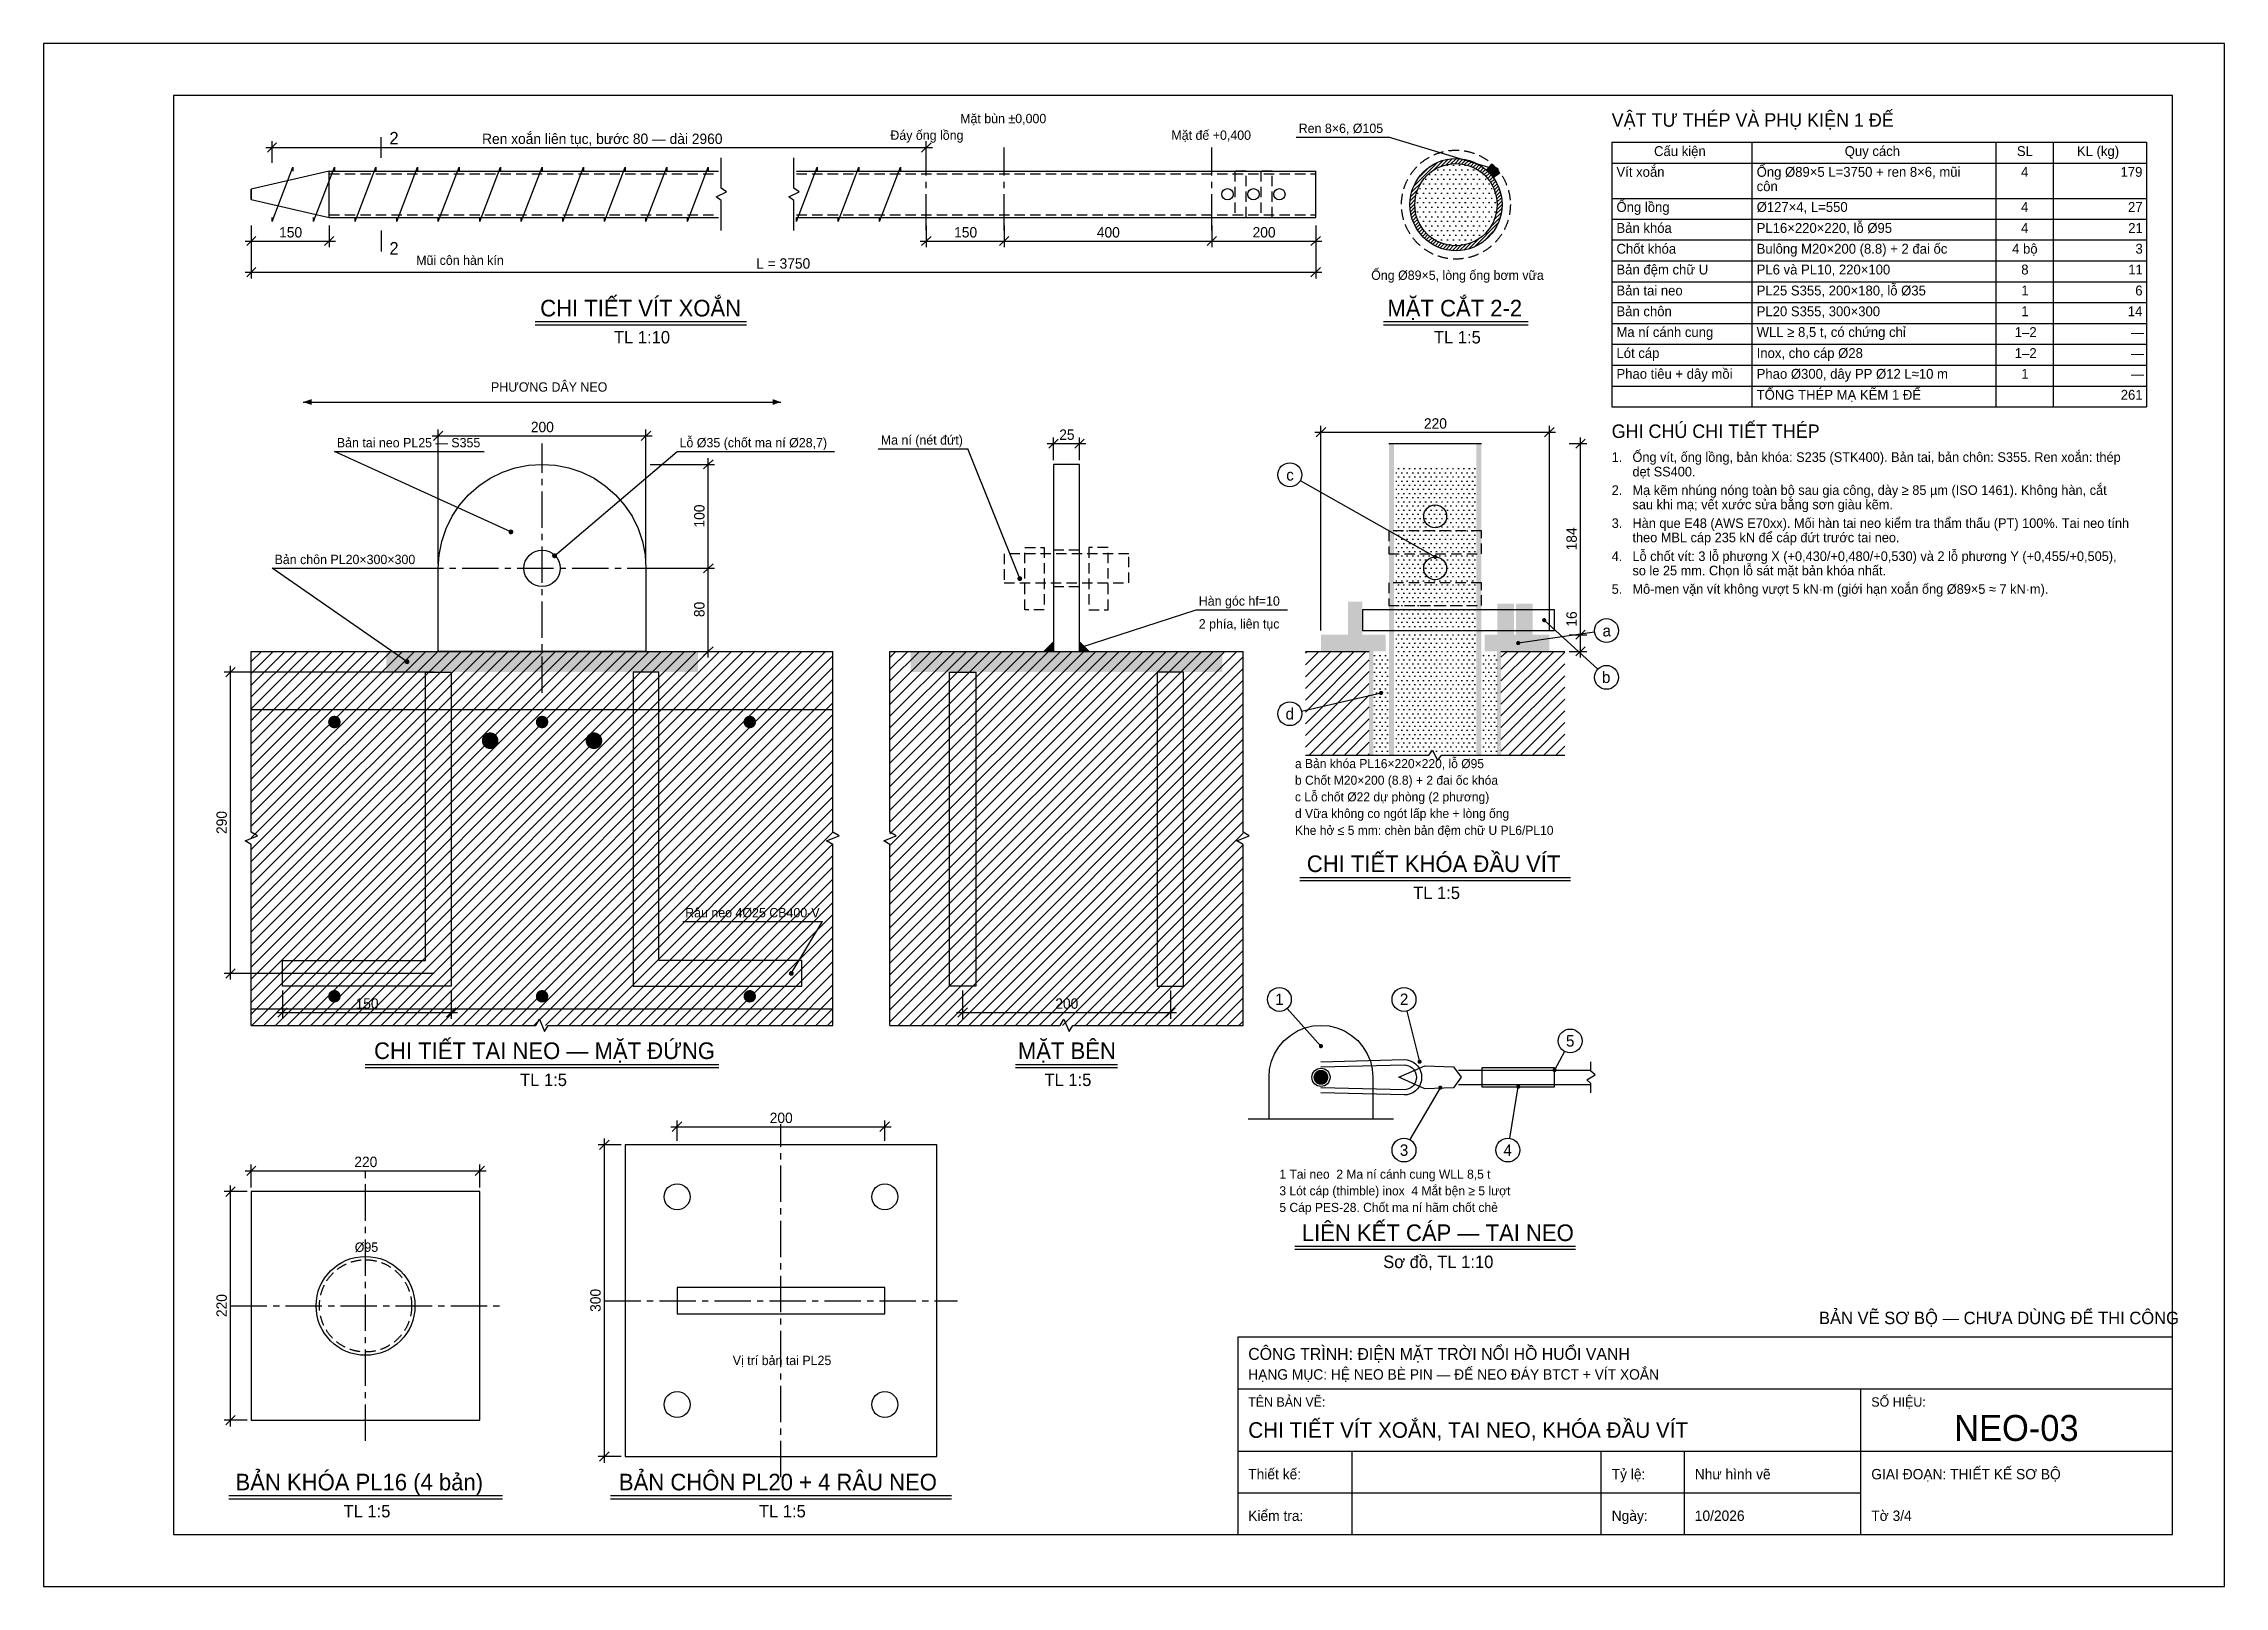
# Model space of a CAD drawing. Extents: x 0 to 45000, y 0 to 7425.
# Drawn here: x 23000 to 33500, y 0 to 7425 of the extents above; entities that cross this region are included whole.
import ezdxf

# ---------------------------------------------------------------- set-up
doc = ezdxf.new("R2010")
doc.units = 0
doc.header["$LTSCALE"] = 25
doc.linetypes.add('CENTER', pattern=[10.6, 7, -1.2, 1.2, -1.2])
doc.linetypes.add('DASHED', pattern=[3, 2, -1])
for name, color, linetype in [('BT', 7, 'CONTINUOUS'), ('BT_N', 7, 'CONTINUOUS'), ('CAP', 6, 'CONTINUOUS'), ('DIM', 8, 'CONTINUOUS'), ('HATCH', 8, 'CONTINUOUS'), ('KHUNG', 7, 'CONTINUOUS'), ('KHUNG_M', 7, 'CONTINUOUS'), ('TB', 8, 'CONTINUOUS'), ('TB_D', 8, 'DASHED'), ('TEXT', 7, 'CONTINUOUS'), ('THEP', 1, 'CONTINUOUS'), ('THEPHINH', 5, 'CONTINUOUS'), ('THEPHINH_D', 5, 'DASHED'), ('TRUC', 1, 'CENTER'), ('VUA', 8, 'CONTINUOUS')]:
    doc.layers.add(name, color=color, linetype=linetype)
doc.styles.add('VN', font='arial.ttf', dxfattribs={"width": 0.95})

msp = doc.modelspace()

# ---------------------------------------------------------------- texts
at = {"layer": 'TEXT', "style": 'VN', "width": 0.95}
for s, height, p in [('Mặt bùn ±0,000', 45, (27413, 7042)), ('Ren 8×6, Ø105', 45, (29043, 6995)), ('VẬT TƯ THÉP VÀ PHỤ KIỆN 1 ĐẾ', 65, (30550, 7025)), ('2', 60, (24665, 6940)), ('Ren xoắn liên tục, bước 80 — dài 2960', 50, (25111, 6942)), ('Đáy ống lồng', 45, (27077, 6962)), ('Mặt đế +0,400', 45, (28430, 6962)), ('Cấu kiện', 47.5, (30754, 6884)), ('Quy cách', 47.5, (31672, 6884)), ('SL', 47.5, (32501, 6884)), ('KL (kg)', 47.5, (32790, 6884)), ('Vít xoắn', 47.5, (30573, 6784)), ('Ống Ø89×5 L=3750 + ren 8×6, mũi', 47.5, (31248, 6784)), ('4', 47.5, (32521, 6784)), ('179', 47.5, (33000, 6784)), ('côn', 47.5, (31248, 6715)), ('Ống lồng', 47.5, (30573, 6615)), ('Ø127×4, L=550', 47.5, (31248, 6615)), ('4', 47.5, (32521, 6615)), ('27', 47.5, (33036, 6615)), ('150', 50, (24134, 6492)), ('150', 50, (27384, 6492)), ('400', 50, (28071, 6492)), ('200', 50, (28821, 6492)), ('Bản khóa', 47.5, (30573, 6514)), ('PL16×220×220, lỗ Ø95', 47.5, (31248, 6514)), ('4', 47.5, (32521, 6514)), ('21', 47.5, (33037, 6514)), ('2', 60, (24665, 6410)), ('Mũi côn hàn kín', 45, (24794, 6360)), ('Chốt khóa', 47.5, (30573, 6414)), ('Bulông M20×200 (8.8) + 2 đai ốc', 47.5, (31248, 6414)), ('4 bộ', 47.5, (32478, 6414)), ('3', 47.5, (33072, 6414)), ('L = 3750', 50, (26431, 6342)), ('Ống Ø89×5, lòng ống bơm vữa', 45, (29392, 6288)), ('Bản đệm chữ U', 47.5, (30573, 6314)), ('PL6 và PL10, 220×100', 47.5, (31248, 6314)), ('8', 47.5, (32522, 6314)), ('11', 47.5, (33037, 6314)), ('CHI TIẾT VÍT XOẮN', 80, (25391, 6112)), ('MẶT CẮT 2-2', 80, (29470, 6112)), ('Bản tai neo', 47.5, (30573, 6213)), ('PL25 S355, 200×180, lỗ Ø35', 47.5, (31248, 6213)), ('1', 47.5, (32522, 6213)), ('6', 47.5, (33071, 6213)), ('Bản chôn', 47.5, (30573, 6113)), ('PL20 S355, 300×300', 47.5, (31248, 6113)), ('1', 47.5, (32522, 6113)), ('14', 47.5, (33035, 6113)), ('TL 1:10', 60, (25746, 5982)), ('TL 1:5', 60, (29694, 5982)), ('Ma ní cánh cung', 47.5, (30573, 6013)), ('WLL ≥ 8,5 t, có chứng chỉ', 47.5, (31248, 6013)), ('1–2', 47.5, (32491, 6013)), ('—', 47.5, (33050, 6013)), ('Lót cáp', 47.5, (30573, 5912)), ('Inox, cho cáp Ø28', 47.5, (31248, 5912)), ('1–2', 47.5, (32491, 5912)), ('—', 47.5, (33050, 5912)), ('PHƯƠNG DÂY NEO', 45, (25154, 5750)), ('Phao tiêu + dây mồi', 47.5, (30573, 5812)), ('Phao Ø300, dây PP Ø12 L≈10 m', 47.5, (31248, 5812)), ('1', 47.5, (32522, 5812)), ('—', 47.5, (33050, 5812)), ('TỔNG THÉP MẠ KẼM 1 ĐẾ', 47.5, (31248, 5711)), ('261', 47.5, (33001, 5711)), ('200', 50, (25346, 5555)), ('25', 50, (27890, 5518)), ('220', 50, (29646, 5572)), ('GHI CHÚ CHI TIẾT THÉP', 65, (30550, 5527)), ('Bản tai neo PL25 — S355', 45, (24412, 5482)), ('Lỗ Ø35 (chốt ma ní Ø28,7)', 45, (26062, 5482)), ('Ma ní (nét đứt)', 45, (27031, 5495)), ('Ống vít, ống lồng, bản khóa: S235 (STK400). Bản tai, bản chôn: S355. Ren xoắn: thép', 46.25, (30650, 5412)), ('c', 55, (28983, 5322)), ('1.', 46.2, (30550, 5412)), ('dẹt SS400.', 46.2, (30650, 5342)), ('2.', 46.2, (30550, 5253)), ('Mạ kẽm nhúng nóng toàn bộ sau gia công, dày ≥ 85 µm (ISO 1461). Không hàn, cắt', 46.25, (30650, 5253)), ('sau khi mạ; vết xước sửa bằng sơn giàu kẽm.', 46.25, (30650, 5184)), ('Hàn que E48 (AWS E70xx). Mối hàn tai neo kiểm tra thẩm thấu (PT) 100%. Tai neo tính', 46.25, (30650, 5094)), ('3.', 46.2, (30550, 5094)), ('theo MBL cáp 235 kN để cáp đứt trước tai neo.', 46.25, (30650, 5025)), ('Bản chôn PL20×300×300', 45, (24112, 4920)), ('4.', 46.2, (30550, 4935)), ('Lỗ chốt vít: 3 lỗ phương X (+0,430/+0,480/+0,530) và 2 lỗ phương Y (+0,455/+0,505),', 46.25, (30650, 4935)), ('so le 25 mm. Chọn lỗ sát mặt bản khóa nhất.', 46.25, (30650, 4866)), ('Mô-men vặn vít không vượt 5 kN·m (giới hạn xoắn ống Ø89×5 ≈ 7 kN·m).', 46.25, (30650, 4777)), ('Hàn góc hf=10', 45, (28562, 4720)), ('5.', 46.2, (30550, 4777)), ('2 phía, liên tục', 45, (28562, 4610)), ('a', 55, (30506, 4572)), ('b', 55, (30503, 4348)), ('d', 55, (28980, 4172)), ('a Bản khóa PL16×220×220, lỗ Ø95', 43.75, (29025, 3938)), ('b Chốt M20×200 (8.8) + 2 đai ốc khóa', 43.75, (29025, 3858)), ('c Lỗ chốt Ø22 dự phòng (2 phương)', 43.75, (29025, 3778)), ('d Vữa không co ngót lấp khe + lòng ống', 43.75, (29025, 3698)), ('Khe hở ≤ 5 mm: chèn bản đệm chữ U PL6/PL10', 43.75, (29025, 3617)), ('CHI TIẾT KHÓA ĐẦU VÍT', 80, (29082, 3438)), ('TL 1:5', 60, (29594, 3308)), ('Râu neo 4Ø25 CB400-V', 45, (26089, 3220)), ('1', 55, (28930, 2798)), ('2', 55, (29530, 2798)), ('150', 50, (24502, 2780)), ('200', 50, (27871, 2780)), ('CHI TIẾT TAI NEO — MẶT ĐỨNG', 80, (24591, 2538)), ('MẶT BÊN', 80, (27691, 2538)), ('5', 55, (30330, 2598)), ('TL 1:5', 60, (25294, 2408)), ('TL 1:5', 60, (27819, 2408)), ('200', 50, (26496, 2230)), ('3', 55, (29530, 2072)), ('4', 55, (30029, 2072)), ('220', 50, (24496, 2018)), ('1 Tai neo  2 Ma ní cánh cung WLL 8,5 t', 43.75, (28950, 1962)), ('3 Lót cáp (thimble) inox  4 Mắt bện ≥ 5 lượt', 43.75, (28950, 1882)), ('5 Cáp PES-28. Chốt ma ní hãm chốt chẻ', 43.75, (28950, 1802)), ('LIÊN KẾT CÁP — TAI NEO', 80, (29058, 1662)), ('Ø95', 45, (24498, 1610)), ('Sơ đồ, TL 1:10', 60, (29450, 1532)), ('BẢN VẼ SƠ BỘ — CHƯA DÙNG ĐỂ THI CÔNG', 60, (31548, 1262)), ('CÔNG TRÌNH: ĐIỆN MẶT TRỜI NỔI HỒ HUỔI VANH', 57.5, (28800, 1090)), ('Vị trí bản tai PL25', 45, (26318, 1065)), ('HẠNG MỤC: HỆ NEO BÈ PIN — ĐẾ NEO ĐÁY BTCT + VÍT XOẮN', 50, (28800, 995)), ('TÊN BẢN VẼ:', 45, (28800, 865)), ('SỐ HIỆU:', 45, (31800, 865)), ('CHI TIẾT VÍT XOẮN, TAI NEO, KHÓA ĐẦU VÍT', 75, (28800, 715)), ('NEO-03', 125, (32199, 700)), ('BẢN KHÓA PL16 (4 bản)', 80, (23924, 462)), ('BẢN CHÔN PL20 + 4 RÂU NEO', 80, (25770, 462)), ('Thiết kế:', 50, (28800, 515)), ('Tỷ lệ:', 50, (30550, 515)), ('Như hình vẽ', 50, (30950, 515)), ('GIAI ĐOẠN: THIẾT KẾ SƠ BỘ', 50, (31800, 515)), ('TL 1:5', 60, (24444, 332)), ('TL 1:5', 60, (26444, 332)), ('Kiểm tra:', 50, (28800, 315)), ('Ngày:', 50, (30550, 315)), ('10/2026', 50, (30950, 315)), ('Tờ 3/4', 50, (31800, 315))]:
    msp.add_text(s, height=height, dxfattribs=at).set_placement(p)
for s, p in [('100', (26182, 5096)), ('184', (30382, 4986)), ('80', (26182, 4665)), ('16', (30382, 4619)), ('290', (23882, 3621)), ('220', (23882, 1296)), ('300', (25682, 1321))]:
    msp.add_text(s, height=50, rotation=90, dxfattribs=at).set_placement(p)

# ---------------------------------------------------------------- linework, layer by layer
at = {"layer": 'BT'}
for p, q in [((24000, 4500), (26800, 4500)), ((27075, 4500), (28775, 4500)), ((29075, 4500), (29382, 4500)), ((30017, 4500), (30325, 4500)), ((28800, 2250), (29500, 2250))]:
    msp.add_line(p, q, dxfattribs=at)
at = {"layer": 'BT_N'}
for points in [[(26262, 6525), (26262, 6670), (26238, 6688), (26288, 6712), (26262, 6730), (26262, 6875)], [(26612, 6525), (26612, 6670), (26588, 6688), (26638, 6712), (26612, 6730), (26612, 6875)], [(24000, 2700), (24000, 3570), (23970, 3588), (24030, 3612), (24000, 3630), (24000, 4500)], [(26800, 2700), (26800, 3570), (26770, 3588), (26830, 3612), (26800, 3630), (26800, 4500)], [(27075, 2700), (27075, 3570), (27045, 3588), (27105, 3612), (27075, 3630), (27075, 4500)], [(28775, 2700), (28775, 3570), (28745, 3588), (28805, 3612), (28775, 3630), (28775, 4500)], [(29075, 4000), (29670, 4000), (29688, 4025), (29712, 3975), (29730, 4000), (30325, 4000)], [(24000, 2700), (25370, 2700), (25388, 2730), (25412, 2670), (25430, 2700), (26800, 2700)], [(27075, 2700), (27895, 2700), (27912, 2730), (27938, 2670), (27955, 2700), (28775, 2700)]]:
    msp.add_lwpolyline(points, dxfattribs=at)
at = {"layer": 'CAP'}
for p, q in [((29812, 2485), (30450, 2485)), ((29812, 2415), (30450, 2415))]:
    msp.add_line(p, q, dxfattribs=at)
for points in [[(30450, 2375), (30450, 2420), (30430, 2438), (30470, 2462), (30450, 2480), (30450, 2525)], [(29525, 2450), (29650, 2505), (29788, 2500), (29825, 2450), (29788, 2400), (29650, 2395), (29525, 2450)]]:
    msp.add_lwpolyline(points, dxfattribs=at)
msp.add_lwpolyline([(29925, 2405), (30275, 2405), (30275, 2495), (29925, 2495)], close=True, dxfattribs=at)
at = {"layer": 'DIM'}
for p, q in [((24078, 6903), (24122, 6947)), ((24100, 6851), (24100, 6955)), ((27227, 6903), (27273, 6947)), ((27250, 6851), (27250, 6955)), ((29030, 6975), (29475, 6975)), ((29995, 6818), (29475, 6975)), ((24070, 6925), (27280, 6925)), ((24000, 6549), (24000, 6445)), ((24000, 6549), (24000, 6295)), ((24375, 6549), (24375, 6445)), ((27250, 6549), (27250, 6445)), ((27625, 6549), (27625, 6445)), ((27625, 6549), (27625, 6445)), ((28625, 6549), (28625, 6445)), ((28625, 6549), (28625, 6445)), ((29125, 6549), (29125, 6445)), ((29125, 6549), (29125, 6295)), ((23970, 6475), (24405, 6475)), ((23978, 6453), (24022, 6497)), ((24352, 6453), (24398, 6497)), ((27220, 6475), (27655, 6475)), ((27227, 6453), (27273, 6497)), ((27595, 6475), (28655, 6475)), ((27602, 6453), (27648, 6497)), ((27602, 6453), (27648, 6497)), ((28595, 6475), (29155, 6475)), ((28602, 6453), (28648, 6497)), ((28602, 6453), (28648, 6497)), ((29102, 6453), (29148, 6497)), ((23970, 6325), (29155, 6325)), ((23978, 6302), (24022, 6348)), ((29102, 6302), (29148, 6348)), ((24250, 5700), (26550, 5700)), ((24900, 4920), (24900, 5568)), ((25900, 4920), (25900, 5568)), ((29127, 5532), (29173, 5578)), ((29150, 4600), (29150, 5585)), ((30227, 5532), (30273, 5578)), ((30250, 4600), (30250, 5585)), ((25250, 5075), (24400, 5462)), ((24400, 5462), (25121, 5462)), ((24870, 5538), (25930, 5538)), ((24878, 5515), (24922, 5560)), ((25460, 4960), (26050, 5462)), ((25877, 5515), (25923, 5560)), ((26050, 5462), (26808, 5462)), ((27018, 5475), (27450, 5475)), ((27700, 4850), (27450, 5475)), ((27832, 5500), (28018, 5500)), ((27840, 5478), (27885, 5522)), ((27862, 5420), (27862, 5530)), ((27965, 5478), (28010, 5522)), ((27988, 5420), (27988, 5530)), ((29120, 5555), (30280, 5555)), ((30345, 5500), (30430, 5500)), ((30377, 5478), (30423, 5522)), ((30400, 4550), (30400, 5530)), ((25920, 5400), (26230, 5400)), ((26177, 5378), (26223, 5422)), ((26200, 4870), (26200, 5430)), ((29050, 5322), (29700, 4955)), ((24750, 4450), (24100, 4900)), ((24100, 4900), (24838, 4900)), ((25920, 4900), (26230, 4900)), ((25920, 4900), (26230, 4900)), ((26177, 4878), (26223, 4922)), ((26177, 4878), (26223, 4922)), ((26200, 4470), (26200, 4930)), ((27995, 4520), (28550, 4700)), ((28550, 4700), (28989, 4700)), ((30483, 4414), (30225, 4650)), ((26177, 4478), (26223, 4522)), ((30468, 4592), (30100, 4540)), ((30345, 4580), (30430, 4580)), ((30345, 4580), (30430, 4580)), ((30377, 4558), (30423, 4602)), ((30377, 4558), (30423, 4602)), ((30377, 4478), (30423, 4522)), ((30400, 4470), (30400, 4610)), ((23878, 4378), (23922, 4422)), ((23900, 2920), (23900, 4430)), ((25920, 4500), (26230, 4500)), ((30345, 4500), (30430, 4500)), ((24880, 4400), (23870, 4400)), ((29056, 4213), (29440, 4300)), ((26077, 3200), (26750, 3200)), ((26600, 2950), (26750, 3200)), ((24880, 2950), (23870, 2950)), ((23878, 2928), (23922, 2972)), ((24150, 2868), (24150, 2732)), ((24962, 2868), (24962, 2732)), ((27425, 2868), (27425, 2732)), ((28425, 2868), (28425, 2732)), ((24120, 2762), (24992, 2762)), ((24128, 2740), (24172, 2785)), ((24940, 2740), (24985, 2785)), ((27395, 2762), (28455, 2762)), ((27402, 2740), (27448, 2785)), ((28402, 2740), (28448, 2785)), ((28988, 2782), (29150, 2600)), ((29564, 2769), (29625, 2525)), ((30323, 2574), (30275, 2485)), ((29579, 2150), (29725, 2400)), ((30059, 2157), (30100, 2405)), ((26020, 2212), (27080, 2212)), ((26027, 2190), (26073, 2235)), ((26050, 2145), (26050, 2242)), ((27027, 2190), (27073, 2235)), ((27050, 2145), (27050, 2242)), ((25780, 2125), (25670, 2125)), ((25677, 2102), (25723, 2148)), ((25700, 595), (25700, 2155)), ((23970, 2000), (25130, 2000)), ((23978, 1977), (24022, 2023)), ((24000, 1920), (24000, 2030)), ((25078, 1977), (25122, 2023)), ((25100, 1920), (25100, 2030)), ((23980, 1900), (23870, 1900)), ((23878, 1877), (23922, 1923)), ((23900, 770), (23900, 1930)), ((23980, 800), (23870, 800)), ((23878, 778), (23922, 822)), ((25677, 602), (25723, 648)), ((25780, 625), (25670, 625))]:
    msp.add_line(p, q, dxfattribs=at)
for points, const_width in [([(30001, 6818, 1), (29990, 6818, 1)], 11.2), ([(25256, 5075, 1), (25244, 5075, 1)], 11.2), ([(25466, 4960, 1), (25454, 4960, 1)], 11.2), ([(29705, 4955, 1), (29695, 4955, 1)], 10), ([(27706, 4850, 1), (27694, 4850, 1)], 11.2), ([(30230, 4650, 1), (30220, 4650, 1)], 10), ([(28001, 4520, 1), (27989, 4520, 1)], 11.2), ([(30105, 4540, 1), (30095, 4540, 1)], 10), ([(24756, 4450, 1), (24744, 4450, 1)], 11.2), ([(29445, 4300, 1), (29435, 4300, 1)], 10), ([(26606, 2950, 1), (26594, 2950, 1)], 11.2), ([(29155, 2600, 1), (29145, 2600, 1)], 10), ([(29630, 2525, 1), (29620, 2525, 1)], 10), ([(30105, 2405, 1), (30095, 2405, 1)], 10), ([(30280, 2485, 1), (30270, 2485, 1)], 10), ([(29730, 2400, 1), (29720, 2400, 1)], 10)]:
    msp.add_lwpolyline(points, format="xyb", close=True, dxfattribs=dict(at, const_width=const_width))
at = {"layer": 'HATCH'}
for p, q in [((24000, 2754), (25746, 4500)), ((24000, 2810), (25690, 4500)), ((24000, 2867), (25633, 4500)), ((24000, 2923), (25577, 4500)), ((24000, 2980), (25520, 4500)), ((24000, 3036), (25464, 4500)), ((24000, 3093), (25407, 4500)), ((24000, 3150), (25350, 4500)), ((24000, 3206), (25294, 4500)), ((24000, 3263), (25237, 4500)), ((24000, 3319), (25181, 4500)), ((24000, 3376), (25124, 4500)), ((24000, 3432), (25068, 4500)), ((24000, 3489), (25011, 4500)), ((24000, 3546), (24954, 4500)), ((24000, 3602), (24898, 4500)), ((24000, 3659), (24841, 4500)), ((24000, 3715), (24785, 4500)), ((24000, 3772), (24728, 4500)), ((24000, 3828), (24672, 4500)), ((24000, 3885), (24615, 4500)), ((24000, 3942), (24558, 4500)), ((24000, 3998), (24502, 4500)), ((24000, 4055), (24445, 4500)), ((24000, 4111), (24389, 4500)), ((24000, 4168), (24332, 4500)), ((24000, 4224), (24276, 4500)), ((24000, 4281), (24219, 4500)), ((24000, 4338), (24162, 4500)), ((24000, 4394), (24106, 4500)), ((24000, 4451), (24049, 4500)), ((24003, 2700), (25803, 4500)), ((24060, 2700), (25860, 4500)), ((24116, 2700), (25916, 4500)), ((24173, 2700), (25973, 4500)), ((24229, 2700), (26029, 4500)), ((24286, 2700), (26086, 4500)), ((24342, 2700), (26142, 4500)), ((24399, 2700), (26199, 4500)), ((24455, 2700), (26255, 4500)), ((24512, 2700), (26312, 4500)), ((24569, 2700), (26369, 4500)), ((24625, 2700), (26425, 4500)), ((24682, 2700), (26482, 4500)), ((24738, 2700), (26538, 4500)), ((24795, 2700), (26595, 4500)), ((24851, 2700), (26651, 4500)), ((24908, 2700), (26708, 4500)), ((24965, 2700), (26765, 4500)), ((25021, 2700), (26800, 4479)), ((25078, 2700), (26800, 4422)), ((27075, 2830), (28745, 4500)), ((27075, 2887), (28688, 4500)), ((27075, 2944), (28631, 4500)), ((27075, 3000), (28575, 4500)), ((27075, 3057), (28518, 4500)), ((27075, 3113), (28462, 4500)), ((27075, 3170), (28405, 4500)), ((27075, 3226), (28349, 4500)), ((27075, 3283), (28292, 4500)), ((27075, 3340), (28235, 4500)), ((27075, 3396), (28179, 4500)), ((27075, 3453), (28122, 4500)), ((27075, 3509), (28066, 4500)), ((27075, 3566), (28009, 4500)), ((27075, 3622), (27953, 4500)), ((27075, 3679), (27896, 4500)), ((27075, 3736), (27839, 4500)), ((27075, 3792), (27783, 4500)), ((27075, 3849), (27726, 4500)), ((27075, 3905), (27670, 4500)), ((27075, 3962), (27613, 4500)), ((27075, 4018), (27557, 4500)), ((27075, 4075), (27500, 4500)), ((27075, 4132), (27443, 4500)), ((27075, 4188), (27387, 4500)), ((27075, 4245), (27330, 4500)), ((27075, 4301), (27274, 4500)), ((27075, 4358), (27217, 4500)), ((27075, 4414), (27161, 4500)), ((27075, 4471), (27104, 4500)), ((27075, 2774), (28775, 4474)), ((27075, 2717), (28775, 4417)), ((29075, 4208), (29367, 4500)), ((29075, 4265), (29310, 4500)), ((29075, 4321), (29254, 4500)), ((29075, 4378), (29197, 4500)), ((29075, 4435), (29140, 4500)), ((29075, 4491), (29084, 4500)), ((29075, 4152), (29382, 4459)), ((30017, 4246), (30272, 4500)), ((30017, 4302), (30215, 4500)), ((30017, 4359), (30159, 4500)), ((30017, 4415), (30102, 4500)), ((30017, 4472), (30046, 4500)), ((30017, 4189), (30325, 4497)), ((30017, 4133), (30325, 4440)), ((25134, 2700), (26800, 4366)), ((25191, 2700), (26800, 4309)), ((27114, 2700), (28775, 4361)), ((29075, 4095), (29382, 4403)), ((29075, 4039), (29382, 4346)), ((30017, 4076), (30325, 4383)), ((30017, 4019), (30325, 4327)), ((25247, 2700), (26800, 4253)), ((27171, 2700), (28775, 4304)), ((27227, 2700), (28775, 4248)), ((29093, 4000), (29382, 4289)), ((29150, 4000), (29382, 4233)), ((30055, 4000), (30325, 4270)), ((30111, 4000), (30325, 4214)), ((25304, 2700), (26800, 4196)), ((25361, 2700), (26800, 4139)), ((27284, 2700), (28775, 4191)), ((27340, 2700), (28775, 4135)), ((29206, 4000), (29382, 4176)), ((29263, 4000), (29382, 4120)), ((30168, 4000), (30325, 4157)), ((30224, 4000), (30325, 4101)), ((25417, 2700), (26800, 4083)), ((25474, 2700), (26800, 4026)), ((27397, 2700), (28775, 4078)), ((27454, 2700), (28775, 4021)), ((29319, 4000), (29382, 4063)), ((29376, 4000), (29382, 4007)), ((30281, 4000), (30325, 4044)), ((25530, 2700), (26800, 3970)), ((25587, 2700), (26800, 3913)), ((27510, 2700), (28775, 3965)), ((27567, 2700), (28775, 3908)), ((25643, 2700), (26800, 3857)), ((25700, 2700), (26800, 3800)), ((27623, 2700), (28775, 3852)), ((27680, 2700), (28775, 3795)), ((25757, 2700), (26800, 3743)), ((25813, 2700), (26800, 3687)), ((27736, 2700), (28775, 3739)), ((27793, 2700), (28775, 3682)), ((25870, 2700), (26800, 3630)), ((25926, 2700), (26800, 3574)), ((27850, 2700), (28775, 3625)), ((25983, 2700), (26800, 3517)), ((27906, 2700), (28775, 3569)), ((27963, 2700), (28775, 3512)), ((26039, 2700), (26800, 3461)), ((26096, 2700), (26800, 3404)), ((28019, 2700), (28775, 3456)), ((28076, 2700), (28775, 3399)), ((26153, 2700), (26800, 3347)), ((26209, 2700), (26800, 3291)), ((28132, 2700), (28775, 3343)), ((28189, 2700), (28775, 3286)), ((26266, 2700), (26800, 3234)), ((26322, 2700), (26800, 3178)), ((28246, 2700), (28775, 3229)), ((28302, 2700), (28775, 3173)), ((26379, 2700), (26800, 3121)), ((26435, 2700), (26800, 3065)), ((28359, 2700), (28775, 3116)), ((28415, 2700), (28775, 3060)), ((26492, 2700), (26800, 3008)), ((26549, 2700), (26800, 2951)), ((28472, 2700), (28775, 3003)), ((28528, 2700), (28775, 2947)), ((26605, 2700), (26800, 2895)), ((26662, 2700), (26800, 2838)), ((28585, 2700), (28775, 2890)), ((26718, 2700), (26800, 2782)), ((28642, 2700), (28775, 2833)), ((28698, 2700), (28775, 2777)), ((26775, 2700), (26800, 2725)), ((28755, 2700), (28775, 2720))]:
    msp.add_line(p, q, dxfattribs=at)
at = {"layer": 'KHUNG'}
for p, q in [((24625, 6875), (24625, 6975)), ((24625, 6525), (24625, 6425))]:
    msp.add_line(p, q, dxfattribs=at)
for points in [[(23625, 250), (33250, 250), (33250, 7175), (23625, 7175)], [(28750, 250), (33250, 250), (33250, 1200), (28750, 1200)]]:
    msp.add_lwpolyline(points, close=True, dxfattribs=at)
at = {"layer": 'KHUNG_M'}
for p, q in [((30550, 6950), (33125, 6950)), ((30550, 6950), (30550, 5677)), ((31225, 6950), (31225, 5677)), ((32400, 6950), (32400, 5677)), ((32675, 6950), (32675, 5677)), ((33125, 6950), (33125, 5677)), ((30550, 6850), (33125, 6850)), ((30550, 6680), (33125, 6680)), ((30550, 6580), (33125, 6580)), ((30550, 6480), (33125, 6480)), ((30550, 6379), (33125, 6379)), ((30550, 6279), (33125, 6279)), ((30550, 6179), (33125, 6179)), ((30550, 6078), (33125, 6078)), ((30550, 5978), (33125, 5978)), ((30550, 5877), (33125, 5877)), ((30550, 5777), (33125, 5777)), ((30550, 5677), (33125, 5677)), ((30550, 5677), (33125, 5677)), ((28750, 950), (33250, 950)), ((31750, 250), (31750, 950)), ((28750, 650), (33250, 650)), ((29300, 250), (29300, 650)), ((30500, 250), (30500, 650)), ((30900, 250), (30900, 650)), ((28750, 450), (31750, 450))]:
    msp.add_line(p, q, dxfattribs=at)
msp.add_lwpolyline([(23000, 0), (33500, 0), (33500, 7425), (23000, 7425)], close=True, dxfattribs=at)
at = {"layer": 'TB'}
for points in [[(29150, 2525), (29550, 2535), (29565, 2534), (29579, 2530), (29592, 2524), (29605, 2515), (29615, 2505), (29624, 2492), (29630, 2479), (29634, 2465), (29635, 2450), (29634, 2435), (29630, 2421), (29624, 2408), (29615, 2395), (29605, 2385), (29592, 2376), (29579, 2370), (29565, 2366), (29550, 2365), (29150, 2375)], [(29150, 2500), (29550, 2510), (29560, 2509), (29571, 2506), (29580, 2502), (29589, 2496), (29596, 2489), (29602, 2480), (29606, 2471), (29609, 2460), (29610, 2450), (29609, 2440), (29606, 2429), (29602, 2420), (29596, 2411), (29589, 2404), (29580, 2398), (29571, 2394), (29560, 2391), (29550, 2390), (29150, 2400)]]:
    msp.add_lwpolyline(points, dxfattribs=at)
at = {"layer": 'TB', "const_width": 35.8}
msp.add_lwpolyline([(29168, 2450, 1), (29132, 2450, 1)], format="xyb", close=True, dxfattribs=at)
at = {"layer": 'TB_D'}
for points in [[(27625, 4830), (28225, 4830), (28225, 4970), (27625, 4970)], [(27818, 4700), (27725, 4700), (27725, 5000), (27818, 5000)], [(28032, 4700), (28125, 4700), (28125, 5000), (28032, 5000)]]:
    msp.add_lwpolyline(points, close=True, dxfattribs=at)
at = {"layer": 'TEXT'}
for p, q in [((25366, 6088), (26384, 6088)), ((25366, 6072), (26384, 6072)), ((29452, 6088), (30148, 6088)), ((29452, 6072), (30148, 6072)), ((29049, 3412), (30351, 3412)), ((29049, 3398), (30351, 3398)), ((24549, 2512), (26251, 2512)), ((24549, 2498), (26251, 2498)), ((27679, 2512), (28171, 2512)), ((27679, 2498), (28171, 2498)), ((29024, 1638), (30376, 1638)), ((29024, 1623), (30376, 1623)), ((23891, 438), (25209, 438)), ((23891, 422), (25209, 422)), ((25729, 438), (27371, 438)), ((25729, 422), (27371, 422))]:
    msp.add_line(p, q, dxfattribs=at)
for centre in [(29000, 5350), (30525, 4600), (30525, 4375), (29000, 4200), (28950, 2825), (29550, 2825), (30350, 2625), (29550, 2100), (30050, 2100)]:
    msp.add_circle(centre, 57.5, dxfattribs=at)
for points in [[(24250, 5700), (24290, 5686), (24290, 5714)], [(26550, 5700), (26510, 5714), (26510, 5686)]]:
    msp.add_solid(points, dxfattribs=at)
at = {"layer": 'THEP'}
for p, q in [((24000, 4220), (26800, 4220)), ((24000, 2780), (26800, 2780))]:
    msp.add_line(p, q, dxfattribs=at)
for points in [[(24962, 4400), (24962, 2888), (24150, 2888), (24150, 3012), (24838, 3012), (24838, 4400)], [(25838, 4400), (25838, 2888), (26650, 2888), (26650, 3012), (25962, 3012), (25962, 4400)], [(27488, 4400), (27488, 2888), (27362, 2888), (27362, 4400)], [(28362, 4400), (28362, 2888), (28488, 2888), (28488, 4400)]]:
    msp.add_lwpolyline(points, close=True, dxfattribs=at)
for points, const_width in [([(24415, 4160, 1), (24385, 4160, 1)], 30), ([(25170, 4070, 1), (25130, 4070, 1)], 40), ([(25415, 4160, 1), (25385, 4160, 1)], 30), ([(25670, 4070, 1), (25630, 4070, 1)], 40), ([(26415, 4160, 1), (26385, 4160, 1)], 30), ([(24415, 2840, 1), (24385, 2840, 1)], 30), ([(25415, 2840, 1), (25385, 2840, 1)], 30), ([(26415, 2840, 1), (26385, 2840, 1)], 30)]:
    msp.add_lwpolyline(points, format="xyb", close=True, dxfattribs=dict(at, const_width=const_width))
for centre in [(26050, 1875), (27050, 1875), (26050, 875), (27050, 875)]:
    msp.add_circle(centre, 62.5, dxfattribs=at)
at = {"layer": 'THEPHINH'}
for p, q in [((24100, 6569), (24200, 6831)), ((24200, 6831), (24200, 6811)), ((24300, 6569), (24400, 6831)), ((24400, 6831), (24400, 6811)), ((24500, 6569), (24600, 6831)), ((24600, 6831), (24600, 6811)), ((24700, 6569), (24800, 6831)), ((24800, 6831), (24800, 6811)), ((24900, 6569), (25000, 6831)), ((25000, 6831), (25000, 6811)), ((25100, 6569), (25200, 6831)), ((25200, 6831), (25200, 6811)), ((25300, 6569), (25400, 6831)), ((25400, 6831), (25400, 6811)), ((25500, 6569), (25600, 6831)), ((25600, 6831), (25600, 6811)), ((25700, 6569), (25800, 6831)), ((25800, 6831), (25800, 6811)), ((25900, 6569), (26000, 6831)), ((26000, 6831), (26000, 6811)), ((26100, 6569), (26200, 6831)), ((26200, 6831), (26200, 6811)), ((26625, 6569), (26725, 6831)), ((26725, 6831), (26725, 6811)), ((26825, 6569), (26925, 6831)), ((26925, 6831), (26925, 6811)), ((27025, 6569), (27125, 6831)), ((27125, 6831), (27125, 6811)), ((29595, 6737), (29713, 6855)), ((29617, 6776), (29674, 6833)), ((29691, 6814), (29739, 6863)), ((29727, 6833), (29763, 6869)), ((29753, 6841), (29782, 6871)), ((29774, 6845), (29802, 6872)), ((29794, 6847), (29818, 6871)), ((29811, 6846), (29834, 6869)), ((29827, 6845), (29849, 6867)), ((29842, 6843), (29862, 6862)), ((29856, 6838), (29876, 6858)), ((29870, 6834), (29889, 6854)), ((29882, 6829), (29900, 6847)), ((29894, 6823), (29912, 6841)), ((29905, 6817), (29923, 6835)), ((29916, 6809), (29933, 6827)), ((24000, 6675), (24000, 6725)), ((24375, 6811), (26250, 6811)), ((26625, 6811), (29125, 6811)), ((29125, 6589), (29125, 6811)), ((29581, 6687), (29617, 6723)), ((29587, 6711), (29636, 6759)), ((29925, 6801), (29943, 6819)), ((29935, 6794), (29953, 6811)), ((29944, 6785), (29961, 6802)), ((29952, 6775), (29969, 6793)), ((29960, 6765), (29977, 6783)), ((29967, 6755), (29985, 6773)), ((29973, 6743), (29991, 6762)), ((29979, 6732), (29998, 6750)), ((29984, 6719), (30004, 6739)), ((29989, 6706), (30008, 6726)), ((29578, 6648), (29605, 6676)), ((29579, 6668), (29609, 6697)), ((29579, 6632), (29603, 6656)), ((29581, 6616), (29604, 6639)), ((29583, 6601), (29605, 6623)), ((29991, 6602), (30021, 6632)), ((29993, 6692), (30013, 6712)), ((29995, 6677), (30017, 6698)), ((29995, 6624), (30022, 6651)), ((29996, 6661), (30019, 6683)), ((29997, 6643), (30021, 6667)), ((24100, 6569), (24100, 6589)), ((24300, 6569), (24300, 6589)), ((24375, 6589), (26250, 6589)), ((24500, 6569), (24500, 6589)), ((24700, 6569), (24700, 6589)), ((24900, 6569), (24900, 6589)), ((25100, 6569), (25100, 6589)), ((25300, 6569), (25300, 6589)), ((25500, 6569), (25500, 6589)), ((25700, 6569), (25700, 6589)), ((25900, 6569), (25900, 6589)), ((26100, 6569), (26100, 6589)), ((26625, 6589), (29125, 6589)), ((26625, 6569), (26625, 6589)), ((26825, 6569), (26825, 6589)), ((27025, 6569), (27025, 6589)), ((29588, 6588), (29607, 6607)), ((29592, 6574), (29612, 6594)), ((29596, 6561), (29616, 6580)), ((29603, 6550), (29621, 6568)), ((29609, 6538), (29627, 6556)), ((29615, 6527), (29633, 6545)), ((29623, 6517), (29641, 6534)), ((29631, 6507), (29649, 6525)), ((29639, 6497), (29656, 6515)), ((29888, 6446), (30004, 6562)), ((29929, 6470), (29980, 6521)), ((29963, 6538), (30013, 6588)), ((29983, 6577), (30019, 6612)), ((29648, 6489), (29665, 6506)), ((29657, 6481), (29675, 6498)), ((29667, 6473), (29685, 6490)), ((29677, 6465), (29695, 6483)), ((29688, 6459), (29707, 6477)), ((29700, 6452), (29718, 6471)), ((29711, 6446), (29731, 6466)), ((29724, 6442), (29744, 6461)), ((29738, 6437), (29758, 6457)), ((29752, 6433), (29773, 6455)), ((29767, 6431), (29789, 6454)), ((29783, 6429), (29807, 6453)), ((29799, 6428), (29826, 6455)), ((29818, 6429), (29848, 6459)), ((29838, 6431), (29873, 6467)), ((29862, 6437), (29912, 6487)), ((29477, 5500), (29923, 5500))]:
    msp.add_line(p, q, dxfattribs=at)
for points in [[(24000, 6675), (24375, 6589), (24375, 6811), (24000, 6725)], [(24900, 4500), (24900, 4900), (24904, 4965), (24917, 5029), (24938, 5091), (24967, 5150), (25003, 5204), (25046, 5254), (25096, 5297), (25150, 5333), (25209, 5362), (25271, 5383), (25335, 5396), (25400, 5400), (25465, 5396), (25529, 5383), (25591, 5362), (25650, 5333), (25704, 5297), (25754, 5254), (25797, 5204), (25833, 5150), (25862, 5091), (25883, 5029), (25896, 4965), (25900, 4900), (25900, 4500)], [(27862, 4500), (27988, 4500), (27988, 5400), (27862, 5400)], [(29350, 4600), (30275, 4600), (30275, 4700), (29350, 4700)], [(25800, 625), (27300, 625), (27300, 2125), (25800, 2125)], [(24000, 800), (25100, 800), (25100, 1900), (24000, 1900)], [(26050, 1312), (27050, 1312), (27050, 1438), (26050, 1438)]]:
    msp.add_lwpolyline(points, close=True, dxfattribs=at)
msp.add_lwpolyline([(28900, 2250), (28900, 2450), (28903, 2489), (28912, 2527), (28927, 2563), (28948, 2597), (28973, 2627), (29003, 2652), (29037, 2673), (29073, 2688), (29111, 2697), (29150, 2700), (29189, 2697), (29227, 2688), (29263, 2673), (29297, 2652), (29327, 2627), (29352, 2597), (29373, 2563), (29388, 2527), (29397, 2489), (29400, 2450), (29400, 2250)], dxfattribs=at)
for centre, radius in [((29800, 6650), 222), ((29800, 6650), 198), ((28700, 6700), 27.5), ((28825, 6700), 27.5), ((28950, 6700), 27.5), ((29700, 5150), 55), ((25400, 4900), 87.5), ((29700, 4900), 55), ((29150, 2450), 43.8), ((24550, 1350), 238)]:
    msp.add_circle(centre, radius, dxfattribs=at)
for points in [[(29982, 6778), (29945, 6819), (30015, 6801), (29971, 6849)], [(29477, 4000), (29502, 4000), (29477, 5500), (29502, 5500)], [(29898, 4000), (29923, 4000), (29898, 5500), (29923, 5500)], [(29280, 4560), (29350, 4560), (29280, 4740), (29350, 4740)], [(30000, 4570), (30080, 4570), (30000, 4730), (30080, 4730)], [(30090, 4570), (30170, 4570), (30090, 4730), (30170, 4730)], [(27862, 4500), (27812, 4500), (27862, 4550)], [(27988, 4500), (28038, 4500), (27988, 4550)], [(29150, 4500), (29462, 4500), (29150, 4580), (29462, 4580)], [(29938, 4500), (30250, 4500), (29938, 4580), (30250, 4580)], [(24650, 4400), (26150, 4400), (24650, 4500), (26150, 4500)], [(27175, 4400), (28675, 4400), (27175, 4500), (28675, 4500)], [(29382, 4000), (29402, 4000), (29382, 4500), (29402, 4500)], [(29998, 4000), (30017, 4000), (29998, 4500), (30017, 4500)]]:
    msp.add_solid(points, dxfattribs=at)
at = {"layer": 'THEPHINH_D'}
for p, q in [((24375, 6799), (26250, 6799)), ((26625, 6799), (29125, 6799)), ((24375, 6601), (26250, 6601)), ((26625, 6601), (29125, 6601)), ((27862, 4988), (27988, 4988)), ((27862, 4812), (27988, 4812))]:
    msp.add_line(p, q, dxfattribs=at)
for points in [[(28735, 6589), (28790, 6589), (28790, 6811), (28735, 6811)], [(28860, 6589), (28915, 6589), (28915, 6811), (28860, 6811)], [(29477, 4970), (29923, 4970), (29923, 5080), (29477, 5080)], [(29477, 4720), (29923, 4720), (29923, 4830), (29477, 4830)]]:
    msp.add_lwpolyline(points, close=True, dxfattribs=at)
for centre, radius in [((29800, 6650), 262), ((24550, 1350), 222)]:
    msp.add_circle(centre, radius, dxfattribs=at)
at = {"layer": 'TRUC'}
for p, q in [((27250, 6525), (27250, 6925)), ((27625, 6525), (27625, 6925)), ((28625, 6525), (28625, 6925)), ((25400, 4300), (25400, 5500)), ((24750, 4900), (26050, 4900)), ((26550, 525), (26550, 2225)), ((24550, 700), (24550, 2000)), ((25700, 1375), (27400, 1375)), ((23900, 1350), (25200, 1350))]:
    msp.add_line(p, q, dxfattribs=at)
at = {"layer": 'VUA'}
for p, q in [((29756, 6840), (29762, 6840)), ((29785, 6840), (29791, 6840)), ((29814, 6840), (29820, 6840)), ((29842, 6840), (29849, 6840)), ((29624, 6728), (29630, 6728)), ((29641, 6750), (29647, 6750)), ((29652, 6773), (29659, 6773)), ((29652, 6728), (29659, 6728)), ((29670, 6795), (29676, 6795)), ((29670, 6750), (29676, 6750)), ((29681, 6773), (29688, 6773)), ((29681, 6728), (29688, 6728)), ((29699, 6795), (29705, 6795)), ((29699, 6750), (29705, 6750)), ((29710, 6818), (29716, 6818)), ((29710, 6773), (29716, 6773)), ((29710, 6728), (29716, 6728)), ((29727, 6795), (29734, 6795)), ((29727, 6750), (29734, 6750)), ((29739, 6818), (29745, 6818)), ((29739, 6773), (29745, 6773)), ((29739, 6728), (29745, 6728)), ((29756, 6795), (29762, 6795)), ((29756, 6750), (29762, 6750)), ((29767, 6818), (29774, 6818)), ((29767, 6773), (29774, 6773)), ((29767, 6728), (29774, 6728)), ((29785, 6795), (29791, 6795)), ((29785, 6750), (29791, 6750)), ((29796, 6818), (29802, 6818)), ((29796, 6773), (29802, 6773)), ((29796, 6728), (29802, 6728)), ((29814, 6795), (29820, 6795)), ((29814, 6750), (29820, 6750)), ((29825, 6818), (29831, 6818)), ((29825, 6773), (29831, 6773)), ((29825, 6728), (29831, 6728)), ((29842, 6795), (29849, 6795)), ((29842, 6750), (29849, 6750)), ((29854, 6818), (29860, 6818)), ((29854, 6773), (29860, 6773)), ((29854, 6728), (29860, 6728)), ((29871, 6795), (29877, 6795)), ((29871, 6750), (29877, 6750)), ((29882, 6818), (29889, 6818)), ((29882, 6773), (29889, 6773)), ((29882, 6728), (29889, 6728)), ((29900, 6795), (29906, 6795)), ((29900, 6750), (29906, 6750)), ((29911, 6773), (29917, 6773)), ((29911, 6728), (29917, 6728)), ((29929, 6795), (29933, 6795)), ((29929, 6750), (29935, 6750)), ((29940, 6773), (29946, 6773)), ((29940, 6728), (29946, 6728)), ((29957, 6750), (29964, 6750)), ((29969, 6728), (29975, 6728)), ((29612, 6705), (29619, 6705)), ((29612, 6660), (29619, 6660)), ((29612, 6615), (29619, 6615)), ((29624, 6682), (29630, 6682)), ((29624, 6638), (29630, 6638)), ((29641, 6705), (29647, 6705)), ((29641, 6660), (29647, 6660)), ((29641, 6615), (29647, 6615)), ((29652, 6682), (29659, 6682)), ((29652, 6638), (29659, 6638)), ((29670, 6705), (29676, 6705)), ((29670, 6660), (29676, 6660)), ((29670, 6615), (29676, 6615)), ((29681, 6682), (29688, 6682)), ((29681, 6638), (29688, 6638)), ((29699, 6705), (29705, 6705)), ((29699, 6660), (29705, 6660)), ((29699, 6615), (29705, 6615)), ((29710, 6682), (29716, 6682)), ((29710, 6638), (29716, 6638)), ((29727, 6705), (29734, 6705)), ((29727, 6660), (29734, 6660)), ((29727, 6615), (29734, 6615)), ((29739, 6682), (29745, 6682)), ((29739, 6638), (29745, 6638)), ((29756, 6705), (29762, 6705)), ((29756, 6660), (29762, 6660)), ((29756, 6615), (29762, 6615)), ((29767, 6682), (29774, 6682)), ((29767, 6638), (29774, 6638)), ((29785, 6705), (29791, 6705)), ((29785, 6660), (29791, 6660)), ((29785, 6615), (29791, 6615)), ((29796, 6682), (29802, 6682)), ((29796, 6638), (29802, 6638)), ((29814, 6705), (29820, 6705)), ((29814, 6660), (29820, 6660)), ((29814, 6615), (29820, 6615)), ((29825, 6682), (29831, 6682)), ((29825, 6638), (29831, 6638)), ((29842, 6705), (29849, 6705)), ((29842, 6660), (29849, 6660)), ((29842, 6615), (29849, 6615)), ((29854, 6682), (29860, 6682)), ((29854, 6638), (29860, 6638)), ((29871, 6705), (29877, 6705)), ((29871, 6660), (29877, 6660)), ((29871, 6615), (29877, 6615)), ((29882, 6682), (29889, 6682)), ((29882, 6638), (29889, 6638)), ((29900, 6705), (29906, 6705)), ((29900, 6660), (29906, 6660)), ((29900, 6615), (29906, 6615)), ((29911, 6682), (29917, 6682)), ((29911, 6638), (29917, 6638)), ((29929, 6705), (29935, 6705)), ((29929, 6660), (29935, 6660)), ((29929, 6615), (29935, 6615)), ((29940, 6682), (29946, 6682)), ((29940, 6638), (29946, 6638)), ((29957, 6705), (29964, 6705)), ((29957, 6660), (29964, 6660)), ((29957, 6615), (29964, 6615)), ((29969, 6682), (29975, 6682)), ((29969, 6638), (29975, 6638)), ((29986, 6705), (29989, 6705)), ((29986, 6660), (29992, 6660)), ((29986, 6615), (29992, 6615)), ((29624, 6592), (29630, 6592)), ((29641, 6570), (29647, 6570)), ((29652, 6592), (29659, 6592)), ((29652, 6548), (29659, 6548)), ((29670, 6570), (29676, 6570)), ((29670, 6525), (29676, 6525)), ((29681, 6592), (29688, 6592)), ((29681, 6548), (29688, 6548)), ((29699, 6570), (29705, 6570)), ((29699, 6525), (29705, 6525)), ((29710, 6592), (29716, 6592)), ((29710, 6548), (29716, 6548)), ((29727, 6570), (29734, 6570)), ((29727, 6525), (29734, 6525)), ((29739, 6592), (29745, 6592)), ((29739, 6548), (29745, 6548)), ((29756, 6570), (29762, 6570)), ((29756, 6525), (29762, 6525)), ((29767, 6592), (29774, 6592)), ((29767, 6548), (29774, 6548)), ((29785, 6570), (29791, 6570)), ((29785, 6525), (29791, 6525)), ((29796, 6592), (29802, 6592)), ((29796, 6548), (29802, 6548)), ((29814, 6570), (29820, 6570)), ((29814, 6525), (29820, 6525)), ((29825, 6592), (29831, 6592)), ((29825, 6548), (29831, 6548)), ((29842, 6570), (29849, 6570)), ((29842, 6525), (29849, 6525)), ((29854, 6592), (29860, 6592)), ((29854, 6548), (29860, 6548)), ((29871, 6570), (29877, 6570)), ((29871, 6525), (29877, 6525)), ((29882, 6592), (29889, 6592)), ((29882, 6548), (29889, 6548)), ((29900, 6570), (29906, 6570)), ((29900, 6525), (29906, 6525)), ((29911, 6592), (29917, 6592)), ((29911, 6548), (29917, 6548)), ((29929, 6570), (29935, 6570)), ((29929, 6525), (29935, 6525)), ((29940, 6592), (29946, 6592)), ((29940, 6548), (29946, 6548)), ((29957, 6570), (29964, 6570)), ((29969, 6592), (29975, 6592)), ((29681, 6503), (29688, 6503)), ((29701, 6480), (29705, 6480)), ((29710, 6503), (29716, 6503)), ((29727, 6480), (29734, 6480)), ((29739, 6503), (29745, 6503)), ((29756, 6480), (29762, 6480)), ((29767, 6503), (29774, 6503)), ((29767, 6458), (29774, 6458)), ((29785, 6480), (29791, 6480)), ((29796, 6503), (29802, 6503)), ((29796, 6458), (29802, 6458)), ((29814, 6480), (29820, 6480)), ((29825, 6503), (29831, 6503)), ((29825, 6458), (29831, 6458)), ((29842, 6480), (29849, 6480)), ((29854, 6503), (29860, 6503)), ((29871, 6480), (29877, 6480)), ((29882, 6503), (29889, 6503)), ((29911, 6503), (29917, 6503)), ((29510, 5360), (29516, 5360)), ((29520, 5380), (29526, 5380)), ((29536, 5360), (29542, 5360)), ((29546, 5380), (29552, 5380)), ((29562, 5360), (29569, 5360)), ((29573, 5380), (29579, 5380)), ((29589, 5360), (29595, 5360)), ((29599, 5380), (29605, 5380)), ((29615, 5360), (29621, 5360)), ((29625, 5380), (29631, 5380)), ((29641, 5360), (29647, 5360)), ((29651, 5380), (29658, 5380)), ((29668, 5360), (29674, 5360)), ((29678, 5380), (29684, 5380)), ((29694, 5360), (29700, 5360)), ((29704, 5380), (29710, 5380)), ((29720, 5360), (29726, 5360)), ((29730, 5380), (29736, 5380)), ((29746, 5360), (29753, 5360)), ((29756, 5380), (29762, 5380)), ((29773, 5360), (29779, 5360)), ((29783, 5380), (29789, 5380)), ((29799, 5360), (29805, 5360)), ((29809, 5380), (29815, 5380)), ((29825, 5360), (29831, 5360)), ((29835, 5380), (29841, 5380)), ((29851, 5360), (29858, 5360)), ((29861, 5380), (29868, 5380)), ((29877, 5360), (29884, 5360)), ((29888, 5380), (29894, 5380)), ((29510, 5320), (29516, 5320)), ((29510, 5280), (29516, 5280)), ((29520, 5340), (29526, 5340)), ((29520, 5300), (29526, 5300)), ((29520, 5260), (29526, 5260)), ((29536, 5320), (29542, 5320)), ((29536, 5280), (29542, 5280)), ((29546, 5340), (29552, 5340)), ((29546, 5300), (29552, 5300)), ((29546, 5260), (29552, 5260)), ((29562, 5320), (29569, 5320)), ((29562, 5280), (29569, 5280)), ((29573, 5340), (29579, 5340)), ((29573, 5300), (29579, 5300)), ((29573, 5260), (29579, 5260)), ((29589, 5320), (29595, 5320)), ((29589, 5280), (29595, 5280)), ((29599, 5340), (29605, 5340)), ((29599, 5300), (29605, 5300)), ((29599, 5260), (29605, 5260)), ((29615, 5320), (29621, 5320)), ((29615, 5280), (29621, 5280)), ((29625, 5340), (29631, 5340)), ((29625, 5300), (29631, 5300)), ((29625, 5260), (29631, 5260)), ((29641, 5320), (29647, 5320)), ((29641, 5280), (29647, 5280)), ((29651, 5340), (29658, 5340)), ((29651, 5300), (29658, 5300)), ((29651, 5260), (29658, 5260)), ((29668, 5320), (29674, 5320)), ((29668, 5280), (29674, 5280)), ((29678, 5340), (29684, 5340)), ((29678, 5300), (29684, 5300)), ((29678, 5260), (29684, 5260)), ((29694, 5320), (29700, 5320)), ((29694, 5280), (29700, 5280)), ((29704, 5340), (29710, 5340)), ((29704, 5300), (29710, 5300)), ((29704, 5260), (29710, 5260)), ((29720, 5320), (29726, 5320)), ((29720, 5280), (29726, 5280)), ((29730, 5340), (29736, 5340)), ((29730, 5300), (29736, 5300)), ((29730, 5260), (29736, 5260)), ((29746, 5320), (29753, 5320)), ((29746, 5280), (29753, 5280)), ((29756, 5340), (29762, 5340)), ((29756, 5300), (29762, 5300)), ((29756, 5260), (29762, 5260)), ((29773, 5320), (29779, 5320)), ((29773, 5280), (29779, 5280)), ((29783, 5340), (29789, 5340)), ((29783, 5300), (29789, 5300)), ((29783, 5260), (29789, 5260)), ((29799, 5320), (29805, 5320)), ((29799, 5280), (29805, 5280)), ((29809, 5340), (29815, 5340)), ((29809, 5300), (29815, 5300)), ((29809, 5260), (29815, 5260)), ((29825, 5320), (29831, 5320)), ((29825, 5280), (29831, 5280)), ((29835, 5340), (29841, 5340)), ((29835, 5300), (29841, 5300)), ((29835, 5260), (29841, 5260)), ((29851, 5320), (29858, 5320)), ((29851, 5280), (29858, 5280)), ((29861, 5340), (29868, 5340)), ((29861, 5300), (29868, 5300)), ((29861, 5260), (29868, 5260)), ((29877, 5320), (29884, 5320)), ((29877, 5280), (29884, 5280)), ((29888, 5340), (29894, 5340)), ((29888, 5300), (29894, 5300)), ((29888, 5260), (29894, 5260)), ((29510, 5240), (29516, 5240)), ((29510, 5200), (29516, 5200)), ((29510, 5160), (29516, 5160)), ((29520, 5220), (29526, 5220)), ((29520, 5180), (29526, 5180)), ((29536, 5240), (29542, 5240)), ((29536, 5200), (29542, 5200)), ((29536, 5160), (29542, 5160)), ((29546, 5220), (29552, 5220)), ((29546, 5180), (29552, 5180)), ((29562, 5240), (29569, 5240)), ((29562, 5200), (29569, 5200)), ((29562, 5160), (29569, 5160)), ((29573, 5220), (29579, 5220)), ((29573, 5180), (29579, 5180)), ((29589, 5240), (29595, 5240)), ((29589, 5200), (29595, 5200)), ((29589, 5160), (29595, 5160)), ((29599, 5220), (29605, 5220)), ((29599, 5180), (29605, 5180)), ((29615, 5240), (29621, 5240)), ((29615, 5200), (29621, 5200)), ((29615, 5160), (29621, 5160)), ((29625, 5220), (29631, 5220)), ((29625, 5180), (29631, 5180)), ((29641, 5240), (29647, 5240)), ((29641, 5200), (29647, 5200)), ((29641, 5160), (29647, 5160)), ((29651, 5220), (29658, 5220)), ((29651, 5180), (29658, 5180)), ((29668, 5240), (29674, 5240)), ((29668, 5200), (29674, 5200)), ((29668, 5160), (29674, 5160)), ((29678, 5220), (29684, 5220)), ((29678, 5180), (29684, 5180)), ((29694, 5240), (29700, 5240)), ((29694, 5200), (29700, 5200)), ((29694, 5160), (29700, 5160)), ((29704, 5220), (29710, 5220)), ((29704, 5180), (29710, 5180)), ((29720, 5240), (29726, 5240)), ((29720, 5200), (29726, 5200)), ((29720, 5160), (29726, 5160)), ((29730, 5220), (29736, 5220)), ((29730, 5180), (29736, 5180)), ((29746, 5240), (29753, 5240)), ((29746, 5200), (29753, 5200)), ((29746, 5160), (29753, 5160)), ((29756, 5220), (29762, 5220)), ((29756, 5180), (29762, 5180)), ((29773, 5240), (29779, 5240)), ((29773, 5200), (29779, 5200)), ((29773, 5160), (29779, 5160)), ((29783, 5220), (29789, 5220)), ((29783, 5180), (29789, 5180)), ((29799, 5240), (29805, 5240)), ((29799, 5200), (29805, 5200)), ((29799, 5160), (29805, 5160)), ((29809, 5220), (29815, 5220)), ((29809, 5180), (29815, 5180)), ((29825, 5240), (29831, 5240)), ((29825, 5200), (29831, 5200)), ((29825, 5160), (29831, 5160)), ((29835, 5220), (29841, 5220)), ((29835, 5180), (29841, 5180)), ((29851, 5240), (29858, 5240)), ((29851, 5200), (29858, 5200)), ((29851, 5160), (29858, 5160)), ((29861, 5220), (29868, 5220)), ((29861, 5180), (29868, 5180)), ((29877, 5240), (29884, 5240)), ((29877, 5200), (29884, 5200)), ((29877, 5160), (29884, 5160)), ((29888, 5220), (29894, 5220)), ((29888, 5180), (29894, 5180)), ((29510, 5120), (29516, 5120)), ((29510, 5080), (29516, 5080)), ((29510, 5040), (29516, 5040)), ((29520, 5140), (29526, 5140)), ((29520, 5100), (29526, 5100)), ((29520, 5060), (29526, 5060)), ((29536, 5120), (29542, 5120)), ((29536, 5080), (29542, 5080)), ((29536, 5040), (29542, 5040)), ((29546, 5140), (29552, 5140)), ((29546, 5100), (29552, 5100)), ((29546, 5060), (29552, 5060)), ((29562, 5120), (29569, 5120)), ((29562, 5080), (29569, 5080)), ((29562, 5040), (29569, 5040)), ((29573, 5140), (29579, 5140)), ((29573, 5100), (29579, 5100)), ((29573, 5060), (29579, 5060)), ((29589, 5120), (29595, 5120)), ((29589, 5080), (29595, 5080)), ((29589, 5040), (29595, 5040)), ((29599, 5140), (29605, 5140)), ((29599, 5100), (29605, 5100)), ((29599, 5060), (29605, 5060)), ((29615, 5120), (29621, 5120)), ((29615, 5080), (29621, 5080)), ((29615, 5040), (29621, 5040)), ((29625, 5140), (29631, 5140)), ((29625, 5100), (29631, 5100)), ((29625, 5060), (29631, 5060)), ((29641, 5120), (29647, 5120)), ((29641, 5080), (29647, 5080)), ((29641, 5040), (29647, 5040)), ((29651, 5140), (29658, 5140)), ((29651, 5100), (29658, 5100)), ((29651, 5060), (29658, 5060)), ((29668, 5120), (29674, 5120)), ((29668, 5080), (29674, 5080)), ((29668, 5040), (29674, 5040)), ((29678, 5140), (29684, 5140)), ((29678, 5100), (29684, 5100)), ((29678, 5060), (29684, 5060)), ((29694, 5120), (29700, 5120)), ((29694, 5080), (29700, 5080)), ((29694, 5040), (29700, 5040)), ((29704, 5140), (29710, 5140)), ((29704, 5100), (29710, 5100)), ((29704, 5060), (29710, 5060)), ((29720, 5120), (29726, 5120)), ((29720, 5080), (29726, 5080)), ((29720, 5040), (29726, 5040)), ((29730, 5140), (29736, 5140)), ((29730, 5100), (29736, 5100)), ((29730, 5060), (29736, 5060)), ((29746, 5120), (29753, 5120)), ((29746, 5080), (29753, 5080)), ((29746, 5040), (29753, 5040)), ((29756, 5140), (29762, 5140)), ((29756, 5100), (29762, 5100)), ((29756, 5060), (29762, 5060)), ((29773, 5120), (29779, 5120)), ((29773, 5080), (29779, 5080)), ((29773, 5040), (29779, 5040)), ((29783, 5140), (29789, 5140)), ((29783, 5100), (29789, 5100)), ((29783, 5060), (29789, 5060)), ((29799, 5120), (29805, 5120)), ((29799, 5080), (29805, 5080)), ((29799, 5040), (29805, 5040)), ((29809, 5140), (29815, 5140)), ((29809, 5100), (29815, 5100)), ((29809, 5060), (29815, 5060)), ((29825, 5120), (29831, 5120)), ((29825, 5080), (29831, 5080)), ((29825, 5040), (29831, 5040)), ((29835, 5140), (29841, 5140)), ((29835, 5100), (29841, 5100)), ((29835, 5060), (29841, 5060)), ((29851, 5120), (29858, 5120)), ((29851, 5080), (29858, 5080)), ((29851, 5040), (29858, 5040)), ((29861, 5140), (29868, 5140)), ((29861, 5100), (29868, 5100)), ((29861, 5060), (29868, 5060)), ((29877, 5120), (29884, 5120)), ((29877, 5080), (29884, 5080)), ((29877, 5040), (29884, 5040)), ((29888, 5140), (29894, 5140)), ((29888, 5100), (29894, 5100)), ((29888, 5060), (29894, 5060)), ((29510, 5000), (29516, 5000)), ((29510, 4960), (29516, 4960)), ((29520, 5020), (29526, 5020)), ((29520, 4980), (29526, 4980)), ((29520, 4940), (29526, 4940)), ((29536, 5000), (29542, 5000)), ((29536, 4960), (29542, 4960)), ((29546, 5020), (29552, 5020)), ((29546, 4980), (29552, 4980)), ((29546, 4940), (29552, 4940)), ((29562, 5000), (29569, 5000)), ((29562, 4960), (29569, 4960)), ((29573, 5020), (29579, 5020)), ((29573, 4980), (29579, 4980)), ((29573, 4940), (29579, 4940)), ((29589, 5000), (29595, 5000)), ((29589, 4960), (29595, 4960)), ((29599, 5020), (29605, 5020)), ((29599, 4980), (29605, 4980)), ((29599, 4940), (29605, 4940)), ((29615, 5000), (29621, 5000)), ((29615, 4960), (29621, 4960)), ((29625, 5020), (29631, 5020)), ((29625, 4980), (29631, 4980)), ((29625, 4940), (29631, 4940)), ((29641, 5000), (29647, 5000)), ((29641, 4960), (29647, 4960)), ((29651, 5020), (29658, 5020)), ((29651, 4980), (29658, 4980)), ((29651, 4940), (29658, 4940)), ((29668, 5000), (29674, 5000)), ((29668, 4960), (29674, 4960)), ((29678, 5020), (29684, 5020)), ((29678, 4980), (29684, 4980)), ((29678, 4940), (29684, 4940)), ((29694, 5000), (29700, 5000)), ((29694, 4960), (29700, 4960)), ((29704, 5020), (29710, 5020)), ((29704, 4980), (29710, 4980)), ((29704, 4940), (29710, 4940)), ((29720, 5000), (29726, 5000)), ((29720, 4960), (29726, 4960)), ((29730, 5020), (29736, 5020)), ((29730, 4980), (29736, 4980)), ((29730, 4940), (29736, 4940)), ((29746, 5000), (29753, 5000)), ((29746, 4960), (29753, 4960)), ((29756, 5020), (29762, 5020)), ((29756, 4980), (29762, 4980)), ((29756, 4940), (29762, 4940)), ((29773, 5000), (29779, 5000)), ((29773, 4960), (29779, 4960)), ((29783, 5020), (29789, 5020)), ((29783, 4980), (29789, 4980)), ((29783, 4940), (29789, 4940)), ((29799, 5000), (29805, 5000)), ((29799, 4960), (29805, 4960)), ((29809, 5020), (29815, 5020)), ((29809, 4980), (29815, 4980)), ((29809, 4940), (29815, 4940)), ((29825, 5000), (29831, 5000)), ((29825, 4960), (29831, 4960)), ((29835, 5020), (29841, 5020)), ((29835, 4980), (29841, 4980)), ((29835, 4940), (29841, 4940)), ((29851, 5000), (29858, 5000)), ((29851, 4960), (29858, 4960)), ((29861, 5020), (29868, 5020)), ((29861, 4980), (29868, 4980)), ((29861, 4940), (29868, 4940)), ((29877, 5000), (29884, 5000)), ((29877, 4960), (29884, 4960)), ((29888, 5020), (29894, 5020)), ((29888, 4980), (29894, 4980)), ((29888, 4940), (29894, 4940)), ((29510, 4920), (29516, 4920)), ((29510, 4880), (29516, 4880)), ((29510, 4840), (29516, 4840)), ((29520, 4900), (29526, 4900)), ((29520, 4860), (29526, 4860)), ((29536, 4920), (29542, 4920)), ((29536, 4880), (29542, 4880)), ((29536, 4840), (29542, 4840)), ((29546, 4900), (29552, 4900)), ((29546, 4860), (29552, 4860)), ((29562, 4920), (29569, 4920)), ((29562, 4880), (29569, 4880)), ((29562, 4840), (29569, 4840)), ((29573, 4900), (29579, 4900)), ((29573, 4860), (29579, 4860)), ((29589, 4920), (29595, 4920)), ((29589, 4880), (29595, 4880)), ((29589, 4840), (29595, 4840)), ((29599, 4900), (29605, 4900)), ((29599, 4860), (29605, 4860)), ((29615, 4920), (29621, 4920)), ((29615, 4880), (29621, 4880)), ((29615, 4840), (29621, 4840)), ((29625, 4900), (29631, 4900)), ((29625, 4860), (29631, 4860)), ((29641, 4920), (29647, 4920)), ((29641, 4880), (29647, 4880)), ((29641, 4840), (29647, 4840)), ((29651, 4900), (29658, 4900)), ((29651, 4860), (29658, 4860)), ((29668, 4920), (29674, 4920)), ((29668, 4880), (29674, 4880)), ((29668, 4840), (29674, 4840)), ((29678, 4900), (29684, 4900)), ((29678, 4860), (29684, 4860)), ((29694, 4920), (29700, 4920)), ((29694, 4880), (29700, 4880)), ((29694, 4840), (29700, 4840)), ((29704, 4900), (29710, 4900)), ((29704, 4860), (29710, 4860)), ((29720, 4920), (29726, 4920)), ((29720, 4880), (29726, 4880)), ((29720, 4840), (29726, 4840)), ((29730, 4900), (29736, 4900)), ((29730, 4860), (29736, 4860)), ((29746, 4920), (29753, 4920)), ((29746, 4880), (29753, 4880)), ((29746, 4840), (29753, 4840)), ((29756, 4900), (29762, 4900)), ((29756, 4860), (29762, 4860)), ((29773, 4920), (29779, 4920)), ((29773, 4880), (29779, 4880)), ((29773, 4840), (29779, 4840)), ((29783, 4900), (29789, 4900)), ((29783, 4860), (29789, 4860)), ((29799, 4920), (29805, 4920)), ((29799, 4880), (29805, 4880)), ((29799, 4840), (29805, 4840)), ((29809, 4900), (29815, 4900)), ((29809, 4860), (29815, 4860)), ((29825, 4920), (29831, 4920)), ((29825, 4880), (29831, 4880)), ((29825, 4840), (29831, 4840)), ((29835, 4900), (29841, 4900)), ((29835, 4860), (29841, 4860)), ((29851, 4920), (29858, 4920)), ((29851, 4880), (29858, 4880)), ((29851, 4840), (29858, 4840)), ((29861, 4900), (29868, 4900)), ((29861, 4860), (29868, 4860)), ((29877, 4920), (29884, 4920)), ((29877, 4880), (29884, 4880)), ((29877, 4840), (29884, 4840)), ((29888, 4900), (29894, 4900)), ((29888, 4860), (29894, 4860)), ((29510, 4800), (29516, 4800)), ((29510, 4760), (29516, 4760)), ((29520, 4820), (29526, 4820)), ((29520, 4780), (29526, 4780)), ((29520, 4740), (29526, 4740)), ((29536, 4800), (29542, 4800)), ((29536, 4760), (29542, 4760)), ((29546, 4820), (29552, 4820)), ((29546, 4780), (29552, 4780)), ((29546, 4740), (29552, 4740)), ((29562, 4800), (29569, 4800)), ((29562, 4760), (29569, 4760)), ((29573, 4820), (29579, 4820)), ((29573, 4780), (29579, 4780)), ((29573, 4740), (29579, 4740)), ((29589, 4800), (29595, 4800)), ((29589, 4760), (29595, 4760)), ((29599, 4820), (29605, 4820)), ((29599, 4780), (29605, 4780)), ((29599, 4740), (29605, 4740)), ((29615, 4800), (29621, 4800)), ((29615, 4760), (29621, 4760)), ((29625, 4820), (29631, 4820)), ((29625, 4780), (29631, 4780)), ((29625, 4740), (29631, 4740)), ((29641, 4800), (29647, 4800)), ((29641, 4760), (29647, 4760)), ((29651, 4820), (29658, 4820)), ((29651, 4780), (29658, 4780)), ((29651, 4740), (29658, 4740)), ((29668, 4800), (29674, 4800)), ((29668, 4760), (29674, 4760)), ((29678, 4820), (29684, 4820)), ((29678, 4780), (29684, 4780)), ((29678, 4740), (29684, 4740)), ((29694, 4800), (29700, 4800)), ((29694, 4760), (29700, 4760)), ((29704, 4820), (29710, 4820)), ((29704, 4780), (29710, 4780)), ((29704, 4740), (29710, 4740)), ((29720, 4800), (29726, 4800)), ((29720, 4760), (29726, 4760)), ((29730, 4820), (29736, 4820)), ((29730, 4780), (29736, 4780)), ((29730, 4740), (29736, 4740)), ((29746, 4800), (29753, 4800)), ((29746, 4760), (29753, 4760)), ((29756, 4820), (29762, 4820)), ((29756, 4780), (29762, 4780)), ((29756, 4740), (29762, 4740)), ((29773, 4800), (29779, 4800)), ((29773, 4760), (29779, 4760)), ((29783, 4820), (29789, 4820)), ((29783, 4780), (29789, 4780)), ((29783, 4740), (29789, 4740)), ((29799, 4800), (29805, 4800)), ((29799, 4760), (29805, 4760)), ((29809, 4820), (29815, 4820)), ((29809, 4780), (29815, 4780)), ((29809, 4740), (29815, 4740)), ((29825, 4800), (29831, 4800)), ((29825, 4760), (29831, 4760)), ((29835, 4820), (29841, 4820)), ((29835, 4780), (29841, 4780)), ((29835, 4740), (29841, 4740)), ((29851, 4800), (29858, 4800)), ((29851, 4760), (29858, 4760)), ((29861, 4820), (29868, 4820)), ((29861, 4780), (29868, 4780)), ((29861, 4740), (29868, 4740)), ((29877, 4800), (29884, 4800)), ((29877, 4760), (29884, 4760)), ((29888, 4820), (29894, 4820)), ((29888, 4780), (29894, 4780)), ((29888, 4740), (29894, 4740)), ((29510, 4720), (29516, 4720)), ((29510, 4680), (29516, 4680)), ((29510, 4640), (29516, 4640)), ((29520, 4700), (29526, 4700)), ((29520, 4660), (29526, 4660)), ((29520, 4620), (29526, 4620)), ((29536, 4720), (29542, 4720)), ((29536, 4680), (29542, 4680)), ((29536, 4640), (29542, 4640)), ((29546, 4700), (29552, 4700)), ((29546, 4660), (29552, 4660)), ((29546, 4620), (29552, 4620)), ((29562, 4720), (29569, 4720)), ((29562, 4680), (29569, 4680)), ((29562, 4640), (29569, 4640)), ((29573, 4700), (29579, 4700)), ((29573, 4660), (29579, 4660)), ((29573, 4620), (29579, 4620)), ((29589, 4720), (29595, 4720)), ((29589, 4680), (29595, 4680)), ((29589, 4640), (29595, 4640)), ((29599, 4700), (29605, 4700)), ((29599, 4660), (29605, 4660)), ((29599, 4620), (29605, 4620)), ((29615, 4720), (29621, 4720)), ((29615, 4680), (29621, 4680)), ((29615, 4640), (29621, 4640)), ((29625, 4700), (29631, 4700)), ((29625, 4660), (29631, 4660)), ((29625, 4620), (29631, 4620)), ((29641, 4720), (29647, 4720)), ((29641, 4680), (29647, 4680)), ((29641, 4640), (29647, 4640)), ((29651, 4700), (29658, 4700)), ((29651, 4660), (29658, 4660)), ((29651, 4620), (29658, 4620)), ((29668, 4720), (29674, 4720)), ((29668, 4680), (29674, 4680)), ((29668, 4640), (29674, 4640)), ((29678, 4700), (29684, 4700)), ((29678, 4660), (29684, 4660)), ((29678, 4620), (29684, 4620)), ((29694, 4720), (29700, 4720)), ((29694, 4680), (29700, 4680)), ((29694, 4640), (29700, 4640)), ((29704, 4700), (29710, 4700)), ((29704, 4660), (29710, 4660)), ((29704, 4620), (29710, 4620)), ((29720, 4720), (29726, 4720)), ((29720, 4680), (29726, 4680)), ((29720, 4640), (29726, 4640)), ((29730, 4700), (29736, 4700)), ((29730, 4660), (29736, 4660)), ((29730, 4620), (29736, 4620)), ((29746, 4720), (29753, 4720)), ((29746, 4680), (29753, 4680)), ((29746, 4640), (29753, 4640)), ((29756, 4700), (29762, 4700)), ((29756, 4660), (29762, 4660)), ((29756, 4620), (29762, 4620)), ((29773, 4720), (29779, 4720)), ((29773, 4680), (29779, 4680)), ((29773, 4640), (29779, 4640)), ((29783, 4700), (29789, 4700)), ((29783, 4660), (29789, 4660)), ((29783, 4620), (29789, 4620)), ((29799, 4720), (29805, 4720)), ((29799, 4680), (29805, 4680)), ((29799, 4640), (29805, 4640)), ((29809, 4700), (29815, 4700)), ((29809, 4660), (29815, 4660)), ((29809, 4620), (29815, 4620)), ((29825, 4720), (29831, 4720)), ((29825, 4680), (29831, 4680)), ((29825, 4640), (29831, 4640)), ((29835, 4700), (29841, 4700)), ((29835, 4660), (29841, 4660)), ((29835, 4620), (29841, 4620)), ((29851, 4720), (29858, 4720)), ((29851, 4680), (29858, 4680)), ((29851, 4640), (29858, 4640)), ((29861, 4700), (29868, 4700)), ((29861, 4660), (29868, 4660)), ((29861, 4620), (29868, 4620)), ((29877, 4720), (29884, 4720)), ((29877, 4680), (29884, 4680)), ((29877, 4640), (29884, 4640)), ((29888, 4700), (29894, 4700)), ((29888, 4660), (29894, 4660)), ((29888, 4620), (29894, 4620)), ((29510, 4600), (29516, 4600)), ((29510, 4560), (29516, 4560)), ((29510, 4520), (29516, 4520)), ((29520, 4580), (29526, 4580)), ((29520, 4540), (29526, 4540)), ((29536, 4600), (29542, 4600)), ((29536, 4560), (29542, 4560)), ((29536, 4520), (29542, 4520)), ((29546, 4580), (29552, 4580)), ((29546, 4540), (29552, 4540)), ((29562, 4600), (29569, 4600)), ((29562, 4560), (29569, 4560)), ((29562, 4520), (29569, 4520)), ((29573, 4580), (29579, 4580)), ((29573, 4540), (29579, 4540)), ((29589, 4600), (29595, 4600)), ((29589, 4560), (29595, 4560)), ((29589, 4520), (29595, 4520)), ((29599, 4580), (29605, 4580)), ((29599, 4540), (29605, 4540)), ((29615, 4600), (29621, 4600)), ((29615, 4560), (29621, 4560)), ((29615, 4520), (29621, 4520)), ((29625, 4580), (29631, 4580)), ((29625, 4540), (29631, 4540)), ((29641, 4600), (29647, 4600)), ((29641, 4560), (29647, 4560)), ((29641, 4520), (29647, 4520)), ((29651, 4580), (29658, 4580)), ((29651, 4540), (29658, 4540)), ((29668, 4600), (29674, 4600)), ((29668, 4560), (29674, 4560)), ((29668, 4520), (29674, 4520)), ((29678, 4580), (29684, 4580)), ((29678, 4540), (29684, 4540)), ((29694, 4600), (29700, 4600)), ((29694, 4560), (29700, 4560)), ((29694, 4520), (29700, 4520)), ((29704, 4580), (29710, 4580)), ((29704, 4540), (29710, 4540)), ((29720, 4600), (29726, 4600)), ((29720, 4560), (29726, 4560)), ((29720, 4520), (29726, 4520)), ((29730, 4580), (29736, 4580)), ((29730, 4540), (29736, 4540)), ((29746, 4600), (29753, 4600)), ((29746, 4560), (29753, 4560)), ((29746, 4520), (29753, 4520)), ((29756, 4580), (29762, 4580)), ((29756, 4540), (29762, 4540)), ((29773, 4600), (29779, 4600)), ((29773, 4560), (29779, 4560)), ((29773, 4520), (29779, 4520)), ((29783, 4580), (29789, 4580)), ((29783, 4540), (29789, 4540)), ((29799, 4600), (29805, 4600)), ((29799, 4560), (29805, 4560)), ((29799, 4520), (29805, 4520)), ((29809, 4580), (29815, 4580)), ((29809, 4540), (29815, 4540)), ((29825, 4600), (29831, 4600)), ((29825, 4560), (29831, 4560)), ((29825, 4520), (29831, 4520)), ((29835, 4580), (29841, 4580)), ((29835, 4540), (29841, 4540)), ((29851, 4600), (29858, 4600)), ((29851, 4560), (29858, 4560)), ((29851, 4520), (29858, 4520)), ((29861, 4580), (29868, 4580)), ((29861, 4540), (29868, 4540)), ((29877, 4600), (29884, 4600)), ((29877, 4560), (29884, 4560)), ((29877, 4520), (29884, 4520)), ((29888, 4580), (29894, 4580)), ((29888, 4540), (29894, 4540)), ((29405, 4480), (29411, 4480)), ((29405, 4440), (29411, 4440)), ((29415, 4460), (29421, 4460)), ((29415, 4420), (29421, 4420)), ((29431, 4480), (29438, 4480)), ((29431, 4440), (29438, 4440)), ((29441, 4460), (29448, 4460)), ((29441, 4420), (29448, 4420)), ((29458, 4480), (29464, 4480)), ((29458, 4440), (29464, 4440)), ((29468, 4460), (29474, 4460)), ((29468, 4420), (29474, 4420)), ((29510, 4480), (29516, 4480)), ((29510, 4440), (29516, 4440)), ((29520, 4500), (29526, 4500)), ((29520, 4460), (29526, 4460)), ((29520, 4420), (29526, 4420)), ((29536, 4480), (29542, 4480)), ((29536, 4440), (29542, 4440)), ((29546, 4500), (29552, 4500)), ((29546, 4460), (29552, 4460)), ((29546, 4420), (29552, 4420)), ((29562, 4480), (29569, 4480)), ((29562, 4440), (29569, 4440)), ((29573, 4500), (29579, 4500)), ((29573, 4460), (29579, 4460)), ((29573, 4420), (29579, 4420)), ((29589, 4480), (29595, 4480)), ((29589, 4440), (29595, 4440)), ((29599, 4500), (29605, 4500)), ((29599, 4460), (29605, 4460)), ((29599, 4420), (29605, 4420)), ((29615, 4480), (29621, 4480)), ((29615, 4440), (29621, 4440)), ((29625, 4500), (29631, 4500)), ((29625, 4460), (29631, 4460)), ((29625, 4420), (29631, 4420)), ((29641, 4480), (29647, 4480)), ((29641, 4440), (29647, 4440)), ((29651, 4500), (29658, 4500)), ((29651, 4460), (29658, 4460)), ((29651, 4420), (29658, 4420)), ((29668, 4480), (29674, 4480)), ((29668, 4440), (29674, 4440)), ((29678, 4500), (29684, 4500)), ((29678, 4460), (29684, 4460)), ((29678, 4420), (29684, 4420)), ((29694, 4480), (29700, 4480)), ((29694, 4440), (29700, 4440)), ((29704, 4500), (29710, 4500)), ((29704, 4460), (29710, 4460)), ((29704, 4420), (29710, 4420)), ((29720, 4480), (29726, 4480)), ((29720, 4440), (29726, 4440)), ((29730, 4500), (29736, 4500)), ((29730, 4460), (29736, 4460)), ((29730, 4420), (29736, 4420)), ((29746, 4480), (29753, 4480)), ((29746, 4440), (29753, 4440)), ((29756, 4500), (29762, 4500)), ((29756, 4460), (29762, 4460)), ((29756, 4420), (29762, 4420)), ((29773, 4480), (29779, 4480)), ((29773, 4440), (29779, 4440)), ((29783, 4500), (29789, 4500)), ((29783, 4460), (29789, 4460)), ((29783, 4420), (29789, 4420)), ((29799, 4480), (29805, 4480)), ((29799, 4440), (29805, 4440)), ((29809, 4500), (29815, 4500)), ((29809, 4460), (29815, 4460)), ((29809, 4420), (29815, 4420)), ((29825, 4480), (29831, 4480)), ((29825, 4440), (29831, 4440)), ((29835, 4500), (29841, 4500)), ((29835, 4460), (29841, 4460)), ((29835, 4420), (29841, 4420)), ((29851, 4480), (29858, 4480)), ((29851, 4440), (29858, 4440)), ((29861, 4500), (29868, 4500)), ((29861, 4460), (29868, 4460)), ((29861, 4420), (29868, 4420)), ((29877, 4480), (29884, 4480)), ((29877, 4440), (29884, 4440)), ((29888, 4500), (29894, 4500)), ((29888, 4460), (29894, 4460)), ((29888, 4420), (29894, 4420)), ((29930, 4480), (29936, 4480)), ((29930, 4440), (29936, 4440)), ((29940, 4460), (29946, 4460)), ((29940, 4420), (29946, 4420)), ((29956, 4480), (29962, 4480)), ((29956, 4440), (29962, 4440)), ((29966, 4460), (29973, 4460)), ((29966, 4420), (29973, 4420)), ((29983, 4480), (29989, 4480)), ((29983, 4440), (29989, 4440)), ((29992, 4460), (29998, 4460)), ((29992, 4420), (29998, 4420)), ((29405, 4400), (29411, 4400)), ((29405, 4360), (29411, 4360)), ((29405, 4320), (29411, 4320)), ((29415, 4380), (29421, 4380)), ((29415, 4340), (29421, 4340)), ((29431, 4400), (29438, 4400)), ((29431, 4360), (29438, 4360)), ((29431, 4320), (29438, 4320)), ((29441, 4380), (29448, 4380)), ((29441, 4340), (29448, 4340)), ((29458, 4400), (29464, 4400)), ((29458, 4360), (29464, 4360)), ((29458, 4320), (29464, 4320)), ((29468, 4380), (29474, 4380)), ((29468, 4340), (29474, 4340)), ((29510, 4400), (29516, 4400)), ((29510, 4360), (29516, 4360)), ((29510, 4320), (29516, 4320)), ((29520, 4380), (29526, 4380)), ((29520, 4340), (29526, 4340)), ((29536, 4400), (29542, 4400)), ((29536, 4360), (29542, 4360)), ((29536, 4320), (29542, 4320)), ((29546, 4380), (29552, 4380)), ((29546, 4340), (29552, 4340)), ((29562, 4400), (29569, 4400)), ((29562, 4360), (29569, 4360)), ((29562, 4320), (29569, 4320)), ((29573, 4380), (29579, 4380)), ((29573, 4340), (29579, 4340)), ((29589, 4400), (29595, 4400)), ((29589, 4360), (29595, 4360)), ((29589, 4320), (29595, 4320)), ((29599, 4380), (29605, 4380)), ((29599, 4340), (29605, 4340)), ((29615, 4400), (29621, 4400)), ((29615, 4360), (29621, 4360)), ((29615, 4320), (29621, 4320)), ((29625, 4380), (29631, 4380)), ((29625, 4340), (29631, 4340)), ((29641, 4400), (29647, 4400)), ((29641, 4360), (29647, 4360)), ((29641, 4320), (29647, 4320)), ((29651, 4380), (29658, 4380)), ((29651, 4340), (29658, 4340)), ((29668, 4400), (29674, 4400)), ((29668, 4360), (29674, 4360)), ((29668, 4320), (29674, 4320)), ((29678, 4380), (29684, 4380)), ((29678, 4340), (29684, 4340)), ((29694, 4400), (29700, 4400)), ((29694, 4360), (29700, 4360)), ((29694, 4320), (29700, 4320)), ((29704, 4380), (29710, 4380)), ((29704, 4340), (29710, 4340)), ((29720, 4400), (29726, 4400)), ((29720, 4360), (29726, 4360)), ((29720, 4320), (29726, 4320)), ((29730, 4380), (29736, 4380)), ((29730, 4340), (29736, 4340)), ((29746, 4400), (29753, 4400)), ((29746, 4360), (29753, 4360)), ((29746, 4320), (29753, 4320)), ((29756, 4380), (29762, 4380)), ((29756, 4340), (29762, 4340)), ((29773, 4400), (29779, 4400)), ((29773, 4360), (29779, 4360)), ((29773, 4320), (29779, 4320)), ((29783, 4380), (29789, 4380)), ((29783, 4340), (29789, 4340)), ((29799, 4400), (29805, 4400)), ((29799, 4360), (29805, 4360)), ((29799, 4320), (29805, 4320)), ((29809, 4380), (29815, 4380)), ((29809, 4340), (29815, 4340)), ((29825, 4400), (29831, 4400)), ((29825, 4360), (29831, 4360)), ((29825, 4320), (29831, 4320)), ((29835, 4380), (29841, 4380)), ((29835, 4340), (29841, 4340)), ((29851, 4400), (29858, 4400)), ((29851, 4360), (29858, 4360)), ((29851, 4320), (29858, 4320)), ((29861, 4380), (29868, 4380)), ((29861, 4340), (29868, 4340)), ((29877, 4400), (29884, 4400)), ((29877, 4360), (29884, 4360)), ((29877, 4320), (29884, 4320)), ((29888, 4380), (29894, 4380)), ((29888, 4340), (29894, 4340)), ((29930, 4400), (29936, 4400)), ((29930, 4360), (29936, 4360)), ((29930, 4320), (29936, 4320)), ((29940, 4380), (29946, 4380)), ((29940, 4340), (29946, 4340)), ((29956, 4400), (29962, 4400)), ((29956, 4360), (29962, 4360)), ((29956, 4320), (29962, 4320)), ((29966, 4380), (29973, 4380)), ((29966, 4340), (29973, 4340)), ((29983, 4400), (29989, 4400)), ((29983, 4360), (29989, 4360)), ((29983, 4320), (29989, 4320)), ((29992, 4380), (29998, 4380)), ((29992, 4340), (29998, 4340)), ((29405, 4280), (29411, 4280)), ((29405, 4240), (29411, 4240)), ((29405, 4200), (29411, 4200)), ((29415, 4300), (29421, 4300)), ((29415, 4260), (29421, 4260)), ((29415, 4220), (29421, 4220)), ((29431, 4280), (29438, 4280)), ((29431, 4240), (29438, 4240)), ((29431, 4200), (29438, 4200)), ((29441, 4300), (29448, 4300)), ((29441, 4260), (29448, 4260)), ((29441, 4220), (29448, 4220)), ((29458, 4280), (29464, 4280)), ((29458, 4240), (29464, 4240)), ((29458, 4200), (29464, 4200)), ((29468, 4300), (29474, 4300)), ((29468, 4260), (29474, 4260)), ((29468, 4220), (29474, 4220)), ((29510, 4280), (29516, 4280)), ((29510, 4240), (29516, 4240)), ((29510, 4200), (29516, 4200)), ((29520, 4300), (29526, 4300)), ((29520, 4260), (29526, 4260)), ((29520, 4220), (29526, 4220)), ((29536, 4280), (29542, 4280)), ((29536, 4240), (29542, 4240)), ((29536, 4200), (29542, 4200)), ((29546, 4300), (29552, 4300)), ((29546, 4260), (29552, 4260)), ((29546, 4220), (29552, 4220)), ((29562, 4280), (29569, 4280)), ((29562, 4240), (29569, 4240)), ((29562, 4200), (29569, 4200)), ((29573, 4300), (29579, 4300)), ((29573, 4260), (29579, 4260)), ((29573, 4220), (29579, 4220)), ((29589, 4280), (29595, 4280)), ((29589, 4240), (29595, 4240)), ((29589, 4200), (29595, 4200)), ((29599, 4300), (29605, 4300)), ((29599, 4260), (29605, 4260)), ((29599, 4220), (29605, 4220)), ((29615, 4280), (29621, 4280)), ((29615, 4240), (29621, 4240)), ((29615, 4200), (29621, 4200)), ((29625, 4300), (29631, 4300)), ((29625, 4260), (29631, 4260)), ((29625, 4220), (29631, 4220)), ((29641, 4280), (29647, 4280)), ((29641, 4240), (29647, 4240)), ((29641, 4200), (29647, 4200)), ((29651, 4300), (29658, 4300)), ((29651, 4260), (29658, 4260)), ((29651, 4220), (29658, 4220)), ((29668, 4280), (29674, 4280)), ((29668, 4240), (29674, 4240)), ((29668, 4200), (29674, 4200)), ((29678, 4300), (29684, 4300)), ((29678, 4260), (29684, 4260)), ((29678, 4220), (29684, 4220)), ((29694, 4280), (29700, 4280)), ((29694, 4240), (29700, 4240)), ((29694, 4200), (29700, 4200)), ((29704, 4300), (29710, 4300)), ((29704, 4260), (29710, 4260)), ((29704, 4220), (29710, 4220)), ((29720, 4280), (29726, 4280)), ((29720, 4240), (29726, 4240)), ((29720, 4200), (29726, 4200)), ((29730, 4300), (29736, 4300)), ((29730, 4260), (29736, 4260)), ((29730, 4220), (29736, 4220)), ((29746, 4280), (29753, 4280)), ((29746, 4240), (29753, 4240)), ((29746, 4200), (29753, 4200)), ((29756, 4300), (29762, 4300)), ((29756, 4260), (29762, 4260)), ((29756, 4220), (29762, 4220)), ((29773, 4280), (29779, 4280)), ((29773, 4240), (29779, 4240)), ((29773, 4200), (29779, 4200)), ((29783, 4300), (29789, 4300)), ((29783, 4260), (29789, 4260)), ((29783, 4220), (29789, 4220)), ((29799, 4280), (29805, 4280)), ((29799, 4240), (29805, 4240)), ((29799, 4200), (29805, 4200)), ((29809, 4300), (29815, 4300)), ((29809, 4260), (29815, 4260)), ((29809, 4220), (29815, 4220)), ((29825, 4280), (29831, 4280)), ((29825, 4240), (29831, 4240)), ((29825, 4200), (29831, 4200)), ((29835, 4300), (29841, 4300)), ((29835, 4260), (29841, 4260)), ((29835, 4220), (29841, 4220)), ((29851, 4280), (29858, 4280)), ((29851, 4240), (29858, 4240)), ((29851, 4200), (29858, 4200)), ((29861, 4300), (29868, 4300)), ((29861, 4260), (29868, 4260)), ((29861, 4220), (29868, 4220)), ((29877, 4280), (29884, 4280)), ((29877, 4240), (29884, 4240)), ((29877, 4200), (29884, 4200)), ((29888, 4300), (29894, 4300)), ((29888, 4260), (29894, 4260)), ((29888, 4220), (29894, 4220)), ((29930, 4280), (29936, 4280)), ((29930, 4240), (29936, 4240)), ((29930, 4200), (29936, 4200)), ((29940, 4300), (29946, 4300)), ((29940, 4260), (29946, 4260)), ((29940, 4220), (29946, 4220)), ((29956, 4280), (29962, 4280)), ((29956, 4240), (29962, 4240)), ((29956, 4200), (29962, 4200)), ((29966, 4300), (29973, 4300)), ((29966, 4260), (29973, 4260)), ((29966, 4220), (29973, 4220)), ((29983, 4280), (29989, 4280)), ((29983, 4240), (29989, 4240)), ((29983, 4200), (29989, 4200)), ((29992, 4300), (29998, 4300)), ((29992, 4260), (29998, 4260)), ((29992, 4220), (29998, 4220)), ((29405, 4160), (29411, 4160)), ((29405, 4120), (29411, 4120)), ((29415, 4180), (29421, 4180)), ((29415, 4140), (29421, 4140)), ((29415, 4100), (29421, 4100)), ((29431, 4160), (29438, 4160)), ((29431, 4120), (29438, 4120)), ((29441, 4180), (29448, 4180)), ((29441, 4140), (29448, 4140)), ((29441, 4100), (29448, 4100)), ((29458, 4160), (29464, 4160)), ((29458, 4120), (29464, 4120)), ((29468, 4180), (29474, 4180)), ((29468, 4140), (29474, 4140)), ((29468, 4100), (29474, 4100)), ((29510, 4160), (29516, 4160)), ((29510, 4120), (29516, 4120)), ((29520, 4180), (29526, 4180)), ((29520, 4140), (29526, 4140)), ((29520, 4100), (29526, 4100)), ((29536, 4160), (29542, 4160)), ((29536, 4120), (29542, 4120)), ((29546, 4180), (29552, 4180)), ((29546, 4140), (29552, 4140)), ((29546, 4100), (29552, 4100)), ((29562, 4160), (29569, 4160)), ((29562, 4120), (29569, 4120)), ((29573, 4180), (29579, 4180)), ((29573, 4140), (29579, 4140)), ((29573, 4100), (29579, 4100)), ((29589, 4160), (29595, 4160)), ((29589, 4120), (29595, 4120)), ((29599, 4180), (29605, 4180)), ((29599, 4140), (29605, 4140)), ((29599, 4100), (29605, 4100)), ((29615, 4160), (29621, 4160)), ((29615, 4120), (29621, 4120)), ((29625, 4180), (29631, 4180)), ((29625, 4140), (29631, 4140)), ((29625, 4100), (29631, 4100)), ((29641, 4160), (29647, 4160)), ((29641, 4120), (29647, 4120)), ((29651, 4180), (29658, 4180)), ((29651, 4140), (29658, 4140)), ((29651, 4100), (29658, 4100)), ((29668, 4160), (29674, 4160)), ((29668, 4120), (29674, 4120)), ((29678, 4180), (29684, 4180)), ((29678, 4140), (29684, 4140)), ((29678, 4100), (29684, 4100)), ((29694, 4160), (29700, 4160)), ((29694, 4120), (29700, 4120)), ((29704, 4180), (29710, 4180)), ((29704, 4140), (29710, 4140)), ((29704, 4100), (29710, 4100)), ((29720, 4160), (29726, 4160)), ((29720, 4120), (29726, 4120)), ((29730, 4180), (29736, 4180)), ((29730, 4140), (29736, 4140)), ((29730, 4100), (29736, 4100)), ((29746, 4160), (29753, 4160)), ((29746, 4120), (29753, 4120)), ((29756, 4180), (29762, 4180)), ((29756, 4140), (29762, 4140)), ((29756, 4100), (29762, 4100)), ((29773, 4160), (29779, 4160)), ((29773, 4120), (29779, 4120)), ((29783, 4180), (29789, 4180)), ((29783, 4140), (29789, 4140)), ((29783, 4100), (29789, 4100)), ((29799, 4160), (29805, 4160)), ((29799, 4120), (29805, 4120)), ((29809, 4180), (29815, 4180)), ((29809, 4140), (29815, 4140)), ((29809, 4100), (29815, 4100)), ((29825, 4160), (29831, 4160)), ((29825, 4120), (29831, 4120)), ((29835, 4180), (29841, 4180)), ((29835, 4140), (29841, 4140)), ((29835, 4100), (29841, 4100)), ((29851, 4160), (29858, 4160)), ((29851, 4120), (29858, 4120)), ((29861, 4180), (29868, 4180)), ((29861, 4140), (29868, 4140)), ((29861, 4100), (29868, 4100)), ((29877, 4160), (29884, 4160)), ((29877, 4120), (29884, 4120)), ((29888, 4180), (29894, 4180)), ((29888, 4140), (29894, 4140)), ((29888, 4100), (29894, 4100)), ((29930, 4160), (29936, 4160)), ((29930, 4120), (29936, 4120)), ((29940, 4180), (29946, 4180)), ((29940, 4140), (29946, 4140)), ((29940, 4100), (29946, 4100)), ((29956, 4160), (29962, 4160)), ((29956, 4120), (29962, 4120)), ((29966, 4180), (29973, 4180)), ((29966, 4140), (29973, 4140)), ((29966, 4100), (29973, 4100)), ((29983, 4160), (29989, 4160)), ((29983, 4120), (29989, 4120)), ((29992, 4180), (29998, 4180)), ((29992, 4140), (29998, 4140)), ((29992, 4100), (29998, 4100)), ((29405, 4080), (29411, 4080)), ((29405, 4040), (29411, 4040)), ((29415, 4060), (29421, 4060)), ((29415, 4020), (29421, 4020)), ((29431, 4080), (29438, 4080)), ((29431, 4040), (29438, 4040)), ((29441, 4060), (29448, 4060)), ((29441, 4020), (29448, 4020)), ((29458, 4080), (29464, 4080)), ((29458, 4040), (29464, 4040)), ((29468, 4060), (29474, 4060)), ((29468, 4020), (29474, 4020)), ((29510, 4080), (29516, 4080)), ((29510, 4040), (29516, 4040)), ((29520, 4060), (29526, 4060)), ((29520, 4020), (29526, 4020)), ((29536, 4080), (29542, 4080)), ((29536, 4040), (29542, 4040)), ((29546, 4060), (29552, 4060)), ((29546, 4020), (29552, 4020)), ((29562, 4080), (29569, 4080)), ((29562, 4040), (29569, 4040)), ((29573, 4060), (29579, 4060)), ((29573, 4020), (29579, 4020)), ((29589, 4080), (29595, 4080)), ((29589, 4040), (29595, 4040)), ((29599, 4060), (29605, 4060)), ((29599, 4020), (29605, 4020)), ((29615, 4080), (29621, 4080)), ((29615, 4040), (29621, 4040)), ((29625, 4060), (29631, 4060)), ((29625, 4020), (29631, 4020)), ((29641, 4080), (29647, 4080)), ((29641, 4040), (29647, 4040)), ((29651, 4060), (29658, 4060)), ((29651, 4020), (29658, 4020)), ((29668, 4080), (29674, 4080)), ((29668, 4040), (29674, 4040)), ((29678, 4060), (29684, 4060)), ((29678, 4020), (29684, 4020)), ((29694, 4080), (29700, 4080)), ((29694, 4040), (29700, 4040)), ((29704, 4060), (29710, 4060)), ((29704, 4020), (29710, 4020)), ((29720, 4080), (29726, 4080)), ((29720, 4040), (29726, 4040)), ((29730, 4060), (29736, 4060)), ((29730, 4020), (29736, 4020)), ((29746, 4080), (29753, 4080)), ((29746, 4040), (29753, 4040)), ((29756, 4060), (29762, 4060)), ((29756, 4020), (29762, 4020)), ((29773, 4080), (29779, 4080)), ((29773, 4040), (29779, 4040)), ((29783, 4060), (29789, 4060)), ((29783, 4020), (29789, 4020)), ((29799, 4080), (29805, 4080)), ((29799, 4040), (29805, 4040)), ((29809, 4060), (29815, 4060)), ((29809, 4020), (29815, 4020)), ((29825, 4080), (29831, 4080)), ((29825, 4040), (29831, 4040)), ((29835, 4060), (29841, 4060)), ((29835, 4020), (29841, 4020)), ((29851, 4080), (29858, 4080)), ((29851, 4040), (29858, 4040)), ((29861, 4060), (29868, 4060)), ((29861, 4020), (29868, 4020)), ((29877, 4080), (29884, 4080)), ((29877, 4040), (29884, 4040)), ((29888, 4060), (29894, 4060)), ((29888, 4020), (29894, 4020)), ((29930, 4080), (29936, 4080)), ((29930, 4040), (29936, 4040)), ((29940, 4060), (29946, 4060)), ((29940, 4020), (29946, 4020)), ((29956, 4080), (29962, 4080)), ((29956, 4040), (29962, 4040)), ((29966, 4060), (29973, 4060)), ((29966, 4020), (29973, 4020)), ((29983, 4080), (29989, 4080)), ((29983, 4040), (29989, 4040)), ((29992, 4060), (29998, 4060)), ((29992, 4020), (29998, 4020))]:
    msp.add_line(p, q, dxfattribs=at)

msp.set_redraw_order([(e.dxf.handle, doc.entitydb.next_handle()) for e in msp.query("TEXT MTEXT ATTDEF DIMENSION ARC_DIMENSION")])  # texts and dimensions are drawn at this point

doc.saveas('drawing.dxf')
